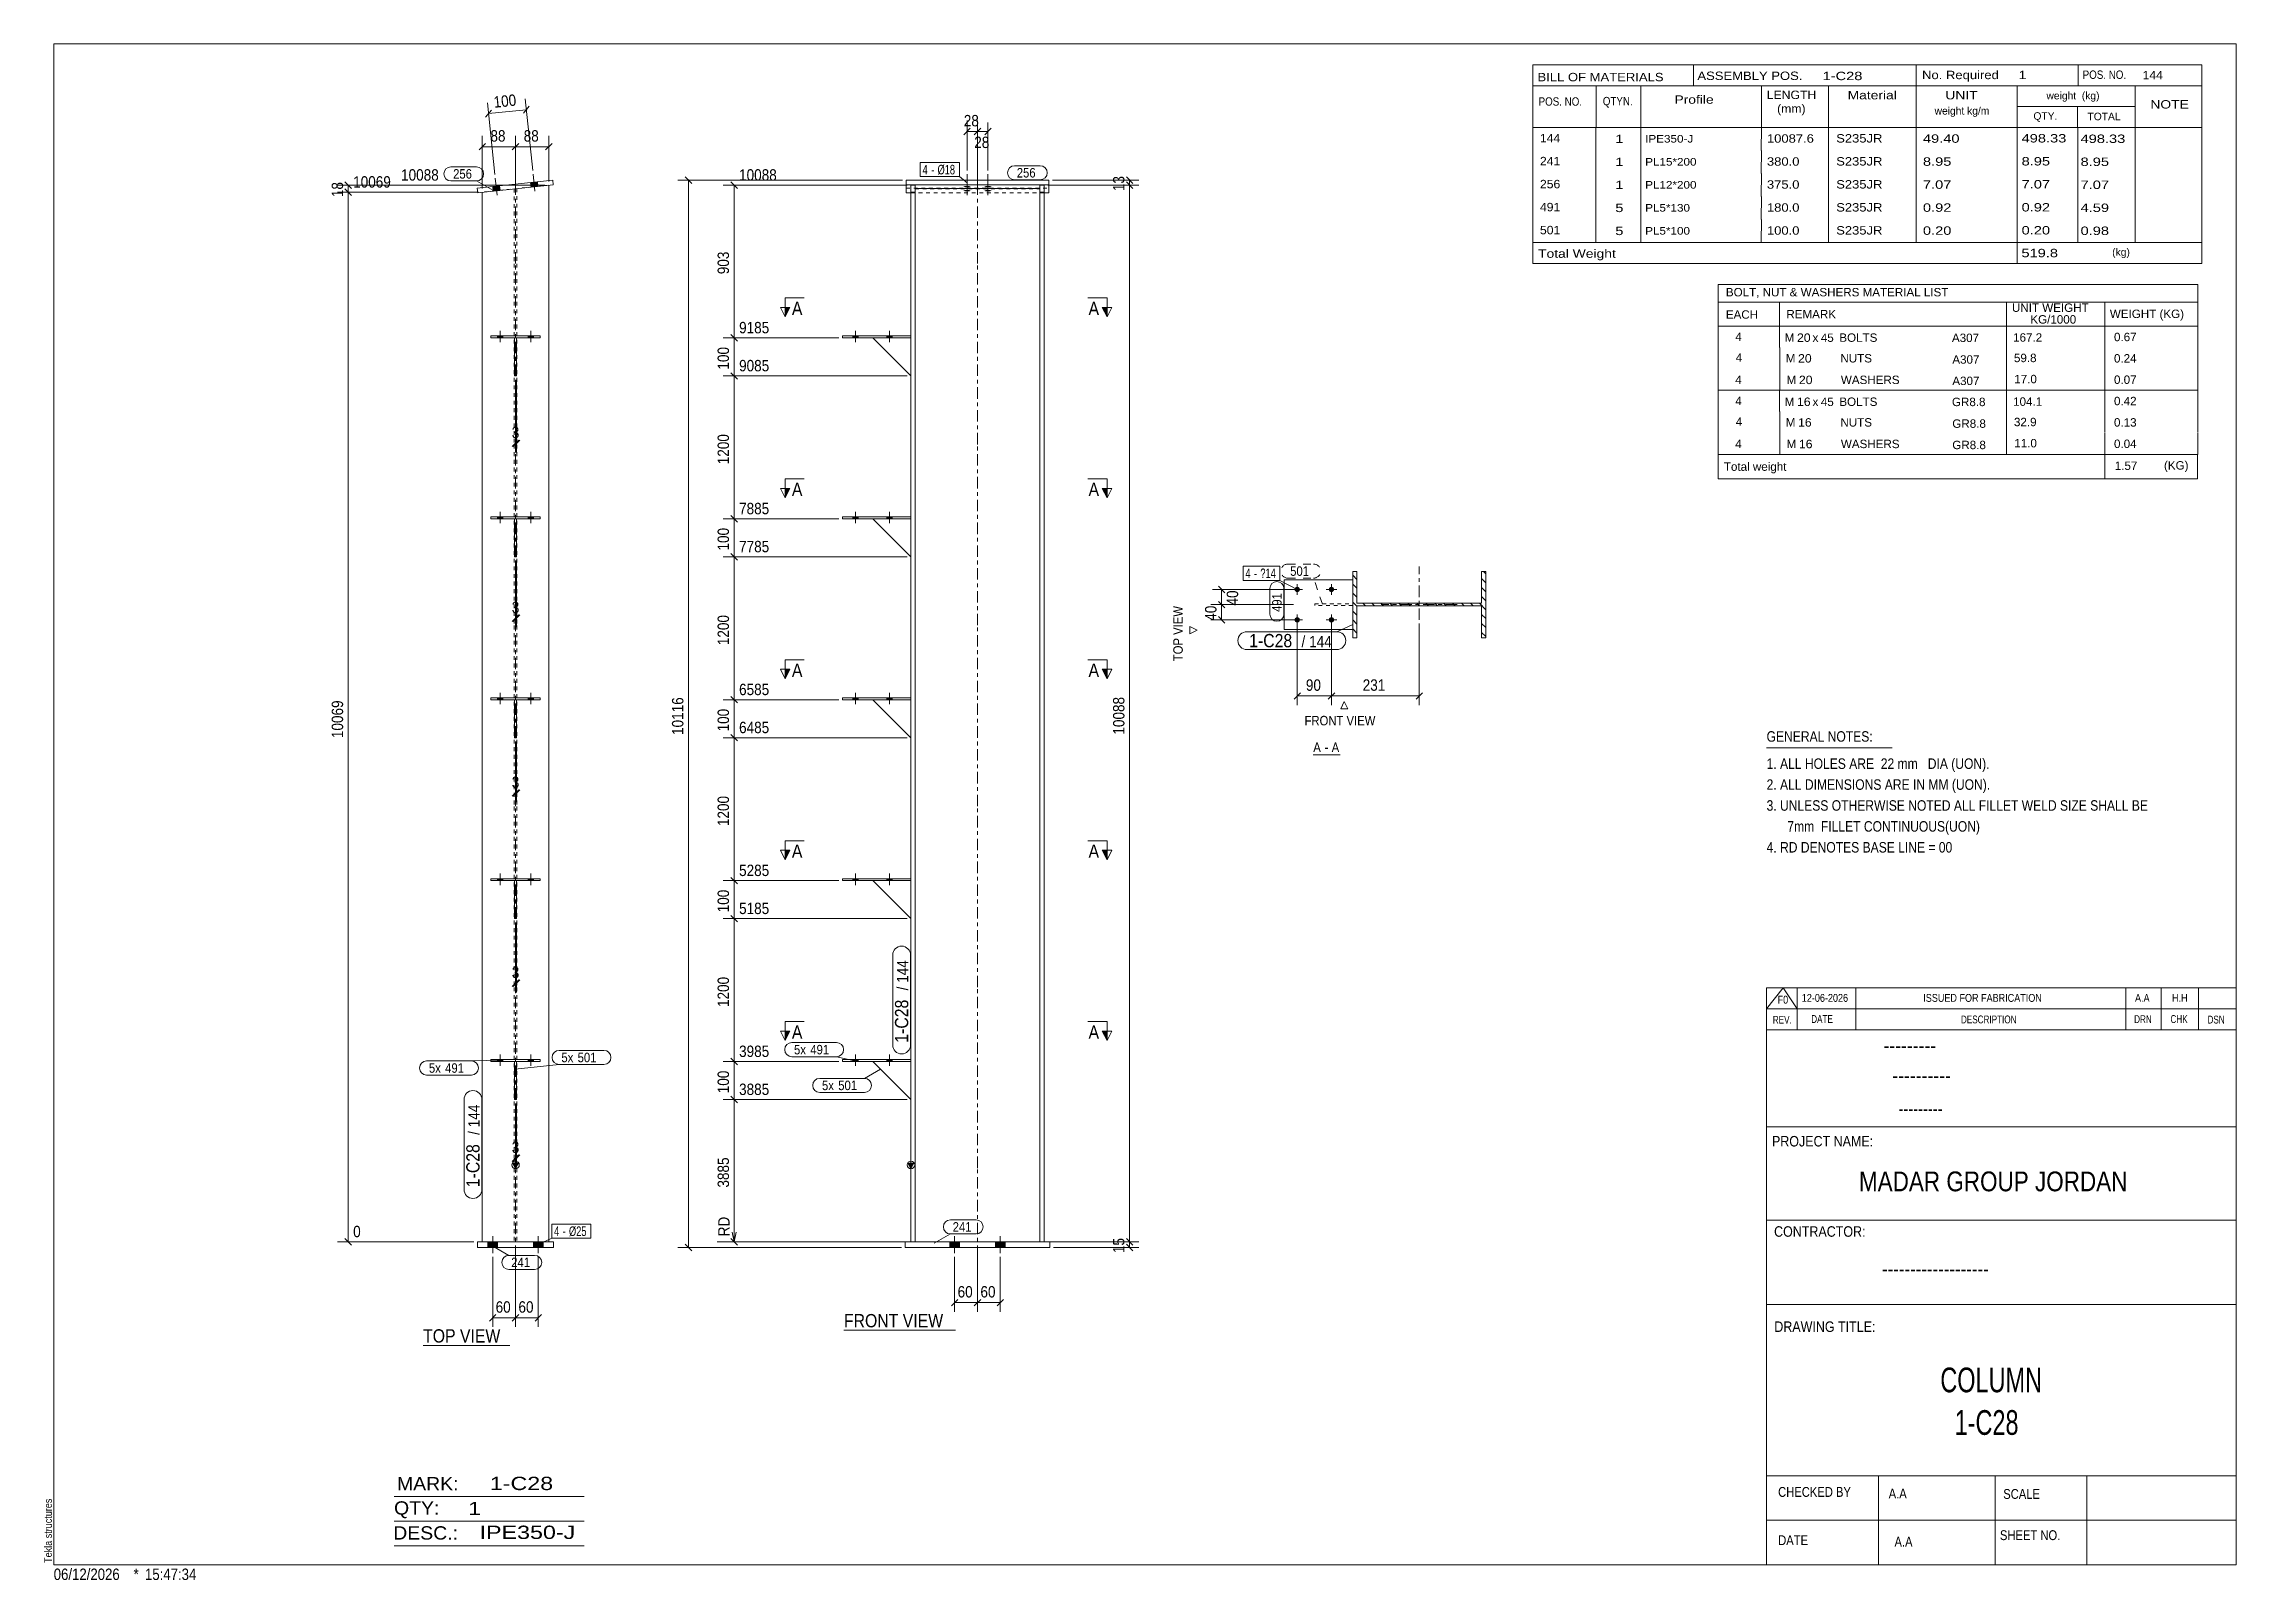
# Model space of a CAD drawing. Header units: millimetres. Extents: x 2 to 579, y 1 to 405.
import ezdxf

# ---------------------------------------------------------------- set-up
doc = ezdxf.new("R2010")
doc.units = ezdxf.units.MM
for name, pattern in [('XKITLINE00', [0]), ('XKITLINE01', [4, 1, -1, 1, -1]), ('XKITLINE02', [4, 2, -2]), ('XKITLINE03', [6, 3, -1, 1, -1])]:
    doc.linetypes.add(name, pattern=pattern)
for name, color, linetype, lineweight in [('Bolt', 3, 'Continuous', 0), ('BoltMark', 7, 'Continuous', 0), ('Dimensions', 7, 'Continuous', 0), ('DrawingSheet', 5, 'Continuous', 0), ('OtherObjectType', 7, 'Continuous', 0), ('Part', 2, 'Continuous', 0), ('PartMark', 7, 'Continuous', 0), ('Section', 6, 'Continuous', 0)]:
    doc.layers.add(name, color=color, linetype=linetype, lineweight=lineweight)
doc.styles.add('@ARIAL_UNICODE_MS_BOLD', font='ARIAL.TTF')
doc.styles.add('ARIAL', font='ARIAL.TTF')
doc.styles.add('ARIAL_NARROW', font='ARIALN.TTF')
doc.styles.add('COMIC_SANS_MS_BOLD', font='COMICBD.TTF')
doc.styles.add('SWIS721_EX_BT', font='ARIAL.TTF')
doc.styles.add('SWISSE', font='ARIAL.TTF')

# ---------------------------------------------------------------- blocks, each defined once
blk = doc.blocks.new('*A1')
at = {"layer": 'Part', "color": 7, "linetype": 'XKITLINE00', "lineweight": 0}
for p, q in [((347.75, 264.16), (346.65, 265.26)), ((381.65, 265.62), (381.02, 266.26)), ((347.75, 261.81), (346.65, 262.91)), ((347.75, 259.45), (346.65, 260.55)), ((381.65, 263.26), (380.55, 264.36)), ((381.65, 260.91), (380.55, 262.01)), ((381.65, 258.55), (380.55, 259.65)), ((347.75, 257.09), (346.65, 258.19)), ((347.75, 254.73), (346.65, 255.83)), ((350.04, 257.16), (349.34, 257.86)), ((352.4, 257.16), (351.7, 257.86)), ((354.76, 257.16), (354.06, 257.86)), ((357.11, 257.16), (356.41, 257.86)), ((359.47, 257.16), (358.77, 257.86)), ((361.83, 257.16), (361.13, 257.86)), ((364.19, 257.16), (363.49, 257.86)), ((366.54, 257.16), (365.84, 257.86)), ((368.9, 257.16), (368.2, 257.86)), ((371.26, 257.16), (370.56, 257.86)), ((373.61, 257.16), (372.91, 257.86)), ((375.97, 257.16), (375.27, 257.86)), ((378.33, 257.16), (377.63, 257.86)), ((381.65, 256.19), (379.99, 257.86)), ((381.65, 253.84), (380.55, 254.94)), ((347.75, 252.38), (346.65, 253.48)), ((347.75, 250.02), (346.65, 251.12)), ((346.65, 248.76), (346.65, 248.76)), ((346.65, 248.76), (346.65, 248.76)), ((381.65, 251.48), (380.55, 252.58)), ((381.65, 249.12), (380.55, 250.22))]:
    blk.add_line(p, q, dxfattribs=at)
blk = doc.blocks.new('*A2')
at = {"layer": 'Bolt'}
for points in [[(215.15, 327.67), (215.15, 328.17), (216.55, 328.17), (216.55, 327.67)], [(215.15, 327.67), (215.15, 328.17), (216.55, 328.17), (216.55, 327.67)], [(224.15, 327.67), (224.15, 328.17), (225.55, 328.17), (225.55, 327.67)], [(224.15, 327.67), (224.15, 328.17), (225.55, 328.17), (225.55, 327.67)]]:
    blk.add_hatch(color=3, dxfattribs=at).paths.add_polyline_path(points, flags=17)
at = {"layer": 'Bolt', "color": 3, "linetype": 'XKITLINE00', "lineweight": 0}
for p, q in [((215.85, 326.51), (215.85, 329.51)), ((215.85, 326.51), (215.85, 329.51)), ((224.85, 326.51), (224.85, 329.51)), ((224.85, 326.51), (224.85, 329.51)), ((215.15, 327.67), (215.15, 328.17)), ((215.15, 327.67), (215.15, 328.17)), ((216.55, 327.67), (216.55, 328.17)), ((216.55, 327.67), (216.55, 328.17)), ((224.15, 327.67), (224.15, 328.17)), ((224.15, 327.67), (224.15, 328.17)), ((225.55, 327.67), (225.55, 328.17)), ((225.55, 327.67), (225.55, 328.17))]:
    blk.add_line(p, q, dxfattribs=at)
blk = doc.blocks.new('*A3')
at = {"layer": 'Bolt'}
for points in [[(215.15, 280.09), (215.15, 280.59), (216.55, 280.59), (216.55, 280.09)], [(215.15, 280.09), (215.15, 280.59), (216.55, 280.59), (216.55, 280.09)], [(224.15, 280.09), (224.15, 280.59), (225.55, 280.59), (225.55, 280.09)], [(224.15, 280.09), (224.15, 280.59), (225.55, 280.59), (225.55, 280.09)]]:
    blk.add_hatch(color=3, dxfattribs=at).paths.add_polyline_path(points, flags=17)
at = {"layer": 'Bolt', "color": 3, "linetype": 'XKITLINE00', "lineweight": 0}
for p, q in [((215.15, 280.09), (215.15, 280.59)), ((215.15, 280.09), (215.15, 280.59)), ((215.85, 278.93), (215.85, 281.93)), ((215.85, 278.93), (215.85, 281.93)), ((216.55, 280.09), (216.55, 280.59)), ((216.55, 280.09), (216.55, 280.59)), ((224.15, 280.09), (224.15, 280.59)), ((224.15, 280.09), (224.15, 280.59)), ((224.85, 278.93), (224.85, 281.93)), ((224.85, 278.93), (224.85, 281.93)), ((225.55, 280.09), (225.55, 280.59)), ((225.55, 280.09), (225.55, 280.59))]:
    blk.add_line(p, q, dxfattribs=at)
blk = doc.blocks.new('*A4')
at = {"layer": 'Bolt'}
for points in [[(215.15, 232.51), (215.15, 233.01), (216.55, 233.01), (216.55, 232.51)], [(215.15, 232.51), (215.15, 233.01), (216.55, 233.01), (216.55, 232.51)], [(224.15, 232.51), (224.15, 233.01), (225.55, 233.01), (225.55, 232.51)], [(224.15, 232.51), (224.15, 233.01), (225.55, 233.01), (225.55, 232.51)]]:
    blk.add_hatch(color=3, dxfattribs=at).paths.add_polyline_path(points, flags=17)
at = {"layer": 'Bolt', "color": 3, "linetype": 'XKITLINE00', "lineweight": 0}
for p, q in [((215.15, 232.51), (215.15, 233.01)), ((215.15, 232.51), (215.15, 233.01)), ((215.85, 231.35), (215.85, 234.35)), ((215.85, 231.35), (215.85, 234.35)), ((216.55, 232.51), (216.55, 233.01)), ((216.55, 232.51), (216.55, 233.01)), ((224.15, 232.51), (224.15, 233.01)), ((224.15, 232.51), (224.15, 233.01)), ((224.85, 231.35), (224.85, 234.35)), ((224.85, 231.35), (224.85, 234.35)), ((225.55, 232.51), (225.55, 233.01)), ((225.55, 232.51), (225.55, 233.01))]:
    blk.add_line(p, q, dxfattribs=at)
blk = doc.blocks.new('*A5')
at = {"layer": 'Bolt'}
for points in [[(215.15, 184.93), (215.15, 185.43), (216.55, 185.43), (216.55, 184.93)], [(215.15, 184.93), (215.15, 185.43), (216.55, 185.43), (216.55, 184.93)], [(224.15, 184.93), (224.15, 185.43), (225.55, 185.43), (225.55, 184.93)], [(224.15, 184.93), (224.15, 185.43), (225.55, 185.43), (225.55, 184.93)]]:
    blk.add_hatch(color=3, dxfattribs=at).paths.add_polyline_path(points, flags=17)
at = {"layer": 'Bolt', "color": 3, "linetype": 'XKITLINE00', "lineweight": 0}
for p, q in [((215.15, 184.93), (215.15, 185.43)), ((215.15, 184.93), (215.15, 185.43)), ((215.85, 183.77), (215.85, 186.77)), ((215.85, 183.77), (215.85, 186.77)), ((216.55, 184.93), (216.55, 185.43)), ((216.55, 184.93), (216.55, 185.43)), ((224.15, 184.93), (224.15, 185.43)), ((224.15, 184.93), (224.15, 185.43)), ((224.85, 183.77), (224.85, 186.77)), ((224.85, 183.77), (224.85, 186.77)), ((225.55, 184.93), (225.55, 185.43)), ((225.55, 184.93), (225.55, 185.43))]:
    blk.add_line(p, q, dxfattribs=at)
blk = doc.blocks.new('*A6')
at = {"layer": 'Bolt'}
for points in [[(215.15, 137.35), (215.15, 137.85), (216.55, 137.85), (216.55, 137.35)], [(215.15, 137.35), (215.15, 137.85), (216.55, 137.85), (216.55, 137.35)], [(224.15, 137.35), (224.15, 137.85), (225.55, 137.85), (225.55, 137.35)], [(224.15, 137.35), (224.15, 137.85), (225.55, 137.85), (225.55, 137.35)]]:
    blk.add_hatch(color=3, dxfattribs=at).paths.add_polyline_path(points, flags=17)
at = {"layer": 'Bolt', "color": 3, "linetype": 'XKITLINE00', "lineweight": 0}
for p, q in [((215.85, 136.19), (215.85, 139.19)), ((215.85, 136.19), (215.85, 139.19)), ((224.85, 136.19), (224.85, 139.19)), ((224.85, 136.19), (224.85, 139.19)), ((215.15, 137.35), (215.15, 137.85)), ((215.15, 137.35), (215.15, 137.85)), ((216.55, 137.35), (216.55, 137.85)), ((216.55, 137.35), (216.55, 137.85)), ((224.15, 137.35), (224.15, 137.85)), ((224.15, 137.35), (224.15, 137.85)), ((225.55, 137.35), (225.55, 137.85)), ((225.55, 137.35), (225.55, 137.85))]:
    blk.add_line(p, q, dxfattribs=at)
blk = doc.blocks.new('*A7')
at = {"layer": 'Bolt'}
for points in [[(245.25, 367.62), (245.29, 367.62), (245.34, 367.62), (245.38, 367.62), (245.42, 367.62), (245.47, 367.62), (245.51, 367.61), (245.55, 367.61), (245.59, 367.61), (245.63, 367.6), (245.67, 367.6), (245.7, 367.59), (245.74, 367.59), (245.78, 367.58), (245.81, 367.57), (245.84, 367.57), (245.87, 367.56), (245.9, 367.55), (245.93, 367.55), (245.95, 367.54), (245.98, 367.53), (246, 367.52), (246.02, 367.52), (246.04, 367.51), (246.05, 367.5), (246.07, 367.49), (246.08, 367.48), (246.09, 367.47), (246.09, 367.46), (246.1, 367.45), (246.1, 367.45), (246.1, 367.44), (246.1, 367.43), (246.1, 367.42), (246.09, 367.41), (246.09, 367.4), (246.08, 367.39), (246.07, 367.38), (246.05, 367.37), (246.04, 367.36), (246.02, 367.36), (246, 367.35), (245.98, 367.34), (245.95, 367.33), (245.93, 367.32), (245.9, 367.32), (245.87, 367.31), (245.84, 367.3), (245.81, 367.3), (245.78, 367.29), (245.74, 367.29), (245.7, 367.28), (245.67, 367.28), (245.63, 367.27), (245.59, 367.27), (245.55, 367.26), (245.51, 367.26), (245.47, 367.26), (245.42, 367.25), (245.38, 367.25), (245.34, 367.25), (245.29, 367.25), (245.25, 367.25), (245.2, 367.25), (245.16, 367.25), (245.12, 367.25), (245.07, 367.25), (245.03, 367.25), (244.99, 367.25), (244.94, 367.26), (244.9, 367.26), (244.86, 367.26), (244.82, 367.27), (244.78, 367.27), (244.74, 367.28), (244.7, 367.28), (244.67, 367.29), (244.63, 367.29), (244.6, 367.3), (244.57, 367.3), (244.54, 367.31), (244.51, 367.32), (244.48, 367.32), (244.46, 367.33), (244.43, 367.34), (244.41, 367.35), (244.39, 367.36), (244.37, 367.36), (244.36, 367.37), (244.34, 367.38), (244.33, 367.39), (244.32, 367.4), (244.31, 367.41), (244.31, 367.42), (244.31, 367.43), (244.3, 367.44), (244.31, 367.45), (244.31, 367.45), (244.31, 367.46), (244.32, 367.47), (244.33, 367.48), (244.34, 367.49), (244.36, 367.5), (244.37, 367.51), (244.39, 367.52), (244.41, 367.52), (244.43, 367.53), (244.46, 367.54), (244.48, 367.55), (244.51, 367.55), (244.54, 367.56), (244.57, 367.57), (244.6, 367.57), (244.63, 367.58), (244.67, 367.59), (244.7, 367.59), (244.74, 367.6), (244.78, 367.6), (244.82, 367.61), (244.86, 367.61), (244.9, 367.61), (244.94, 367.62), (244.99, 367.62), (245.03, 367.62), (245.07, 367.62), (245.12, 367.62), (245.16, 367.62), (245.2, 367.62)], [(245.25, 366.57), (245.29, 366.57), (245.34, 366.57), (245.38, 366.57), (245.42, 366.57), (245.47, 366.57), (245.51, 366.56), (245.55, 366.56), (245.59, 366.56), (245.63, 366.55), (245.67, 366.55), (245.7, 366.54), (245.74, 366.54), (245.78, 366.53), (245.81, 366.53), (245.84, 366.52), (245.87, 366.51), (245.9, 366.51), (245.93, 366.5), (245.95, 366.49), (245.98, 366.48), (246, 366.48), (246.02, 366.47), (246.04, 366.46), (246.05, 366.45), (246.07, 366.44), (246.08, 366.43), (246.09, 366.42), (246.09, 366.41), (246.1, 366.41), (246.1, 366.4), (246.1, 366.39), (246.1, 366.38), (246.1, 366.37), (246.09, 366.36), (246.09, 366.35), (246.08, 366.34), (246.07, 366.33), (246.05, 366.32), (246.04, 366.32), (246.02, 366.31), (246, 366.3), (245.98, 366.29), (245.95, 366.28), (245.93, 366.28), (245.9, 366.27), (245.87, 366.26), (245.84, 366.25), (245.81, 366.25), (245.78, 366.24), (245.74, 366.24), (245.7, 366.23), (245.67, 366.23), (245.63, 366.22), (245.59, 366.22), (245.55, 366.21), (245.51, 366.21), (245.47, 366.21), (245.42, 366.21), (245.38, 366.2), (245.34, 366.2), (245.29, 366.2), (245.25, 366.2), (245.2, 366.2), (245.16, 366.2), (245.12, 366.2), (245.07, 366.2), (245.03, 366.2), (244.99, 366.21), (244.94, 366.21), (244.9, 366.21), (244.86, 366.21), (244.82, 366.22), (244.78, 366.22), (244.74, 366.23), (244.7, 366.23), (244.67, 366.24), (244.63, 366.24), (244.6, 366.25), (244.57, 366.25), (244.54, 366.26), (244.51, 366.27), (244.48, 366.28), (244.46, 366.28), (244.43, 366.29), (244.41, 366.3), (244.39, 366.31), (244.37, 366.32), (244.36, 366.32), (244.34, 366.33), (244.33, 366.34), (244.32, 366.35), (244.31, 366.36), (244.31, 366.37), (244.31, 366.38), (244.3, 366.39), (244.31, 366.4), (244.31, 366.41), (244.31, 366.41), (244.32, 366.42), (244.33, 366.43), (244.34, 366.44), (244.36, 366.45), (244.37, 366.46), (244.39, 366.47), (244.41, 366.48), (244.43, 366.48), (244.46, 366.49), (244.48, 366.5), (244.51, 366.51), (244.54, 366.51), (244.57, 366.52), (244.6, 366.53), (244.63, 366.53), (244.67, 366.54), (244.7, 366.54), (244.74, 366.55), (244.78, 366.55), (244.82, 366.56), (244.86, 366.56), (244.9, 366.56), (244.94, 366.57), (244.99, 366.57), (245.03, 366.57), (245.07, 366.57), (245.12, 366.57), (245.16, 366.57), (245.2, 366.57)], [(250.75, 367.62), (250.79, 367.62), (250.84, 367.62), (250.88, 367.62), (250.92, 367.62), (250.97, 367.62), (251.01, 367.61), (251.05, 367.61), (251.09, 367.61), (251.13, 367.6), (251.17, 367.6), (251.2, 367.59), (251.24, 367.59), (251.28, 367.58), (251.31, 367.57), (251.34, 367.57), (251.37, 367.56), (251.4, 367.55), (251.43, 367.55), (251.45, 367.54), (251.48, 367.53), (251.5, 367.52), (251.52, 367.52), (251.54, 367.51), (251.55, 367.5), (251.57, 367.49), (251.58, 367.48), (251.59, 367.47), (251.59, 367.46), (251.6, 367.45), (251.6, 367.45), (251.6, 367.44), (251.6, 367.43), (251.6, 367.42), (251.59, 367.41), (251.59, 367.4), (251.58, 367.39), (251.57, 367.38), (251.55, 367.37), (251.54, 367.36), (251.52, 367.36), (251.5, 367.35), (251.48, 367.34), (251.45, 367.33), (251.43, 367.32), (251.4, 367.32), (251.37, 367.31), (251.34, 367.3), (251.31, 367.3), (251.28, 367.29), (251.24, 367.29), (251.2, 367.28), (251.17, 367.28), (251.13, 367.27), (251.09, 367.27), (251.05, 367.26), (251.01, 367.26), (250.97, 367.26), (250.92, 367.25), (250.88, 367.25), (250.84, 367.25), (250.79, 367.25), (250.75, 367.25), (250.7, 367.25), (250.66, 367.25), (250.62, 367.25), (250.57, 367.25), (250.53, 367.25), (250.49, 367.25), (250.44, 367.26), (250.4, 367.26), (250.36, 367.26), (250.32, 367.27), (250.28, 367.27), (250.24, 367.28), (250.2, 367.28), (250.17, 367.29), (250.13, 367.29), (250.1, 367.3), (250.07, 367.3), (250.04, 367.31), (250.01, 367.32), (249.98, 367.32), (249.96, 367.33), (249.93, 367.34), (249.91, 367.35), (249.89, 367.36), (249.87, 367.36), (249.86, 367.37), (249.84, 367.38), (249.83, 367.39), (249.82, 367.4), (249.81, 367.41), (249.81, 367.42), (249.81, 367.43), (249.8, 367.44), (249.81, 367.45), (249.81, 367.45), (249.81, 367.46), (249.82, 367.47), (249.83, 367.48), (249.84, 367.49), (249.86, 367.5), (249.87, 367.51), (249.89, 367.52), (249.91, 367.52), (249.93, 367.53), (249.96, 367.54), (249.98, 367.55), (250.01, 367.55), (250.04, 367.56), (250.07, 367.57), (250.1, 367.57), (250.13, 367.58), (250.17, 367.59), (250.2, 367.59), (250.24, 367.6), (250.28, 367.6), (250.32, 367.61), (250.36, 367.61), (250.4, 367.61), (250.44, 367.62), (250.49, 367.62), (250.53, 367.62), (250.57, 367.62), (250.62, 367.62), (250.66, 367.62), (250.7, 367.62)], [(250.75, 366.57), (250.79, 366.57), (250.84, 366.57), (250.88, 366.57), (250.92, 366.57), (250.97, 366.57), (251.01, 366.56), (251.05, 366.56), (251.09, 366.56), (251.13, 366.55), (251.17, 366.55), (251.2, 366.54), (251.24, 366.54), (251.28, 366.53), (251.31, 366.53), (251.34, 366.52), (251.37, 366.51), (251.4, 366.51), (251.43, 366.5), (251.45, 366.49), (251.48, 366.48), (251.5, 366.48), (251.52, 366.47), (251.54, 366.46), (251.55, 366.45), (251.57, 366.44), (251.58, 366.43), (251.59, 366.42), (251.59, 366.41), (251.6, 366.41), (251.6, 366.4), (251.6, 366.39), (251.6, 366.38), (251.6, 366.37), (251.59, 366.36), (251.59, 366.35), (251.58, 366.34), (251.57, 366.33), (251.55, 366.32), (251.54, 366.32), (251.52, 366.31), (251.5, 366.3), (251.48, 366.29), (251.45, 366.28), (251.43, 366.28), (251.4, 366.27), (251.37, 366.26), (251.34, 366.25), (251.31, 366.25), (251.28, 366.24), (251.24, 366.24), (251.2, 366.23), (251.17, 366.23), (251.13, 366.22), (251.09, 366.22), (251.05, 366.21), (251.01, 366.21), (250.97, 366.21), (250.92, 366.21), (250.88, 366.2), (250.84, 366.2), (250.79, 366.2), (250.75, 366.2), (250.7, 366.2), (250.66, 366.2), (250.62, 366.2), (250.57, 366.2), (250.53, 366.2), (250.49, 366.21), (250.44, 366.21), (250.4, 366.21), (250.36, 366.21), (250.32, 366.22), (250.28, 366.22), (250.24, 366.23), (250.2, 366.23), (250.17, 366.24), (250.13, 366.24), (250.1, 366.25), (250.07, 366.25), (250.04, 366.26), (250.01, 366.27), (249.98, 366.28), (249.96, 366.28), (249.93, 366.29), (249.91, 366.3), (249.89, 366.31), (249.87, 366.32), (249.86, 366.32), (249.84, 366.33), (249.83, 366.34), (249.82, 366.35), (249.81, 366.36), (249.81, 366.37), (249.81, 366.38), (249.8, 366.39), (249.81, 366.4), (249.81, 366.41), (249.81, 366.41), (249.82, 366.42), (249.83, 366.43), (249.84, 366.44), (249.86, 366.45), (249.87, 366.46), (249.89, 366.47), (249.91, 366.48), (249.93, 366.48), (249.96, 366.49), (249.98, 366.5), (250.01, 366.51), (250.04, 366.51), (250.07, 366.52), (250.1, 366.53), (250.13, 366.53), (250.17, 366.54), (250.2, 366.54), (250.24, 366.55), (250.28, 366.55), (250.32, 366.56), (250.36, 366.56), (250.4, 366.56), (250.44, 366.57), (250.49, 366.57), (250.53, 366.57), (250.57, 366.57), (250.62, 366.57), (250.66, 366.57), (250.7, 366.57)]]:
    blk.add_hatch(color=3, dxfattribs=at).paths.add_polyline_path(points, flags=17)
at = {"layer": 'Bolt', "color": 3, "linetype": 'XKITLINE00', "lineweight": 0}
for p, q in [((245.2, 370.69), (245.2, 366.22)), ((245.2, 369.64), (245.2, 365.17)), ((250.7, 370.69), (250.7, 366.22)), ((250.7, 369.64), (250.7, 365.17))]:
    blk.add_line(p, q, dxfattribs=at)
blk = doc.blocks.new('*A8')
at = {"layer": 'Bolt'}
for points in [[(243.2, 89.95), (243.2, 88.45), (240.7, 88.45), (240.7, 89.95)], [(243.2, 89.95), (243.2, 88.45), (240.7, 88.45), (240.7, 89.95)], [(255.2, 89.95), (255.2, 88.45), (252.7, 88.45), (252.7, 89.95)], [(255.2, 89.95), (255.2, 88.45), (252.7, 88.45), (252.7, 89.95)]]:
    blk.add_hatch(color=3, dxfattribs=at).paths.add_polyline_path(points, flags=17)
at = {"layer": 'Bolt', "color": 3, "linetype": 'XKITLINE00', "lineweight": 0}
for p, q in [((240.7, 89.95), (240.7, 88.45)), ((240.7, 89.95), (240.7, 88.45)), ((241.95, 91.45), (241.95, 86.95)), ((241.95, 91.45), (241.95, 86.95)), ((243.2, 89.95), (243.2, 88.45)), ((243.2, 89.95), (243.2, 88.45)), ((252.7, 89.95), (252.7, 88.45)), ((252.7, 89.95), (252.7, 88.45)), ((253.95, 91.45), (253.95, 86.95)), ((253.95, 91.45), (253.95, 86.95)), ((255.2, 89.95), (255.2, 88.45)), ((255.2, 89.95), (255.2, 88.45))]:
    blk.add_line(p, q, dxfattribs=at)
blk = doc.blocks.new('*A9')
at = {"layer": 'Part'}
blk.add_hatch(color=2, dxfattribs=at).paths.add_polyline_path([(229.65, 110.66), (231.25, 110.66), (230.45, 109.26)], flags=17)
at = {"layer": 'Part', "color": 7, "linetype": 'XKITLINE03', "lineweight": 0}
for p, q in [((247.95, 347.25), (247.95, 376.91)), ((247.95, 299.67), (247.95, 347.15)), ((247.95, 252.09), (247.95, 299.57)), ((247.95, 204.51), (247.95, 251.99)), ((247.95, 156.93), (247.95, 204.41)), ((247.95, 109.35), (247.95, 156.83)), ((247.95, 79.95), (247.95, 109.25))]:
    blk.add_line(p, q, dxfattribs=at)
at = {"layer": 'Part', "color": 2, "linetype": 'XKITLINE00', "lineweight": 0}
for p, q in [((231.55, 367.83), (230.45, 367.83)), ((230.45, 367.83), (230.45, 347.25)), ((231.55, 347.25), (231.55, 367.83)), ((231.55, 366.95), (264.35, 366.95)), ((265.45, 367.83), (264.35, 367.83)), ((264.35, 367.83), (264.35, 347.25)), ((265.45, 347.25), (265.45, 367.83)), ((230.45, 347.15), (230.45, 299.67)), ((231.55, 299.67), (231.55, 347.15)), ((264.35, 347.15), (264.35, 299.67)), ((265.45, 299.67), (265.45, 347.15)), ((230.45, 299.57), (230.45, 252.09)), ((231.55, 252.09), (231.55, 299.57)), ((264.35, 299.57), (264.35, 252.09)), ((265.45, 252.09), (265.45, 299.57)), ((230.45, 251.99), (230.45, 204.51)), ((231.55, 204.51), (231.55, 251.99)), ((264.35, 251.99), (264.35, 204.51)), ((265.45, 204.51), (265.45, 251.99)), ((230.45, 204.41), (230.45, 156.93)), ((231.55, 156.93), (231.55, 204.41)), ((264.35, 204.41), (264.35, 156.93)), ((265.45, 156.93), (265.45, 204.41)), ((230.45, 156.83), (230.45, 109.35)), ((231.55, 109.35), (231.55, 156.83)), ((264.35, 156.83), (264.35, 109.35)), ((265.45, 109.35), (265.45, 156.83)), ((230.45, 109.26), (229.65, 110.66)), ((229.65, 110.66), (231.25, 110.66)), ((231.25, 110.66), (230.45, 109.26)), ((230.45, 109.25), (230.45, 89.95)), ((231.55, 89.95), (231.55, 109.25)), ((264.35, 109.25), (264.35, 89.95)), ((265.45, 89.95), (265.45, 109.25))]:
    blk.add_line(p, q, dxfattribs=at)
at = {"layer": 'Part', "color": 7, "linetype": 'XKITLINE01', "lineweight": 0}
for p, q in [((230.45, 365.99), (231.55, 365.99)), ((231.55, 366.87), (264.35, 366.87)), ((264.35, 365.99), (265.45, 365.99)), ((230.45, 89.95), (265.45, 89.95))]:
    blk.add_line(p, q, dxfattribs=at)
at = {"layer": 'Part', "color": 2, "linetype": 'XKITLINE00', "lineweight": 0}
blk.add_circle((230.45, 110.16), 1, dxfattribs=at)
blk = doc.blocks.new('*A10')
at = {"layer": 'Part', "color": 2, "linetype": 'XKITLINE00', "lineweight": 0}
blk.add_line((220.45, 327.67), (230.45, 317.67), dxfattribs=at)
at = {"layer": 'Part', "color": 7, "linetype": 'XKITLINE01', "lineweight": 0}
for p, q in [((230.45, 327.67), (220.45, 327.67)), ((230.45, 317.67), (230.45, 327.67))]:
    blk.add_line(p, q, dxfattribs=at)
blk = doc.blocks.new('*A11')
at = {"layer": 'Part', "color": 2, "linetype": 'XKITLINE00', "lineweight": 0}
for p, q in [((230.45, 328.17), (212.45, 328.17)), ((212.45, 328.17), (212.45, 327.67)), ((230.45, 327.67), (212.45, 327.67))]:
    blk.add_line(p, q, dxfattribs=at)
at = {"layer": 'Part', "color": 7, "linetype": 'XKITLINE01', "lineweight": 0}
blk.add_line((230.45, 328.17), (230.45, 327.67), dxfattribs=at)
blk = doc.blocks.new('*A12')
at = {"layer": 'Part', "color": 2, "linetype": 'XKITLINE00', "lineweight": 0}
blk.add_line((220.45, 280.09), (230.45, 270.09), dxfattribs=at)
at = {"layer": 'Part', "color": 7, "linetype": 'XKITLINE01', "lineweight": 0}
for p, q in [((230.45, 280.09), (220.45, 280.09)), ((230.45, 270.09), (230.45, 280.09))]:
    blk.add_line(p, q, dxfattribs=at)
blk = doc.blocks.new('*A13')
at = {"layer": 'Part', "color": 2, "linetype": 'XKITLINE00', "lineweight": 0}
for p, q in [((230.45, 280.59), (212.45, 280.59)), ((212.45, 280.59), (212.45, 280.09)), ((230.45, 280.09), (212.45, 280.09))]:
    blk.add_line(p, q, dxfattribs=at)
at = {"layer": 'Part', "color": 7, "linetype": 'XKITLINE01', "lineweight": 0}
blk.add_line((230.45, 280.59), (230.45, 280.09), dxfattribs=at)
blk = doc.blocks.new('*A14')
at = {"layer": 'Part', "color": 2, "linetype": 'XKITLINE00', "lineweight": 0}
blk.add_line((220.45, 232.51), (230.45, 222.51), dxfattribs=at)
at = {"layer": 'Part', "color": 7, "linetype": 'XKITLINE01', "lineweight": 0}
for p, q in [((230.45, 232.51), (220.45, 232.51)), ((230.45, 222.51), (230.45, 232.51))]:
    blk.add_line(p, q, dxfattribs=at)
blk = doc.blocks.new('*A15')
at = {"layer": 'Part', "color": 2, "linetype": 'XKITLINE00', "lineweight": 0}
for p, q in [((230.45, 233.01), (212.45, 233.01)), ((212.45, 233.01), (212.45, 232.51)), ((230.45, 232.51), (212.45, 232.51))]:
    blk.add_line(p, q, dxfattribs=at)
at = {"layer": 'Part', "color": 7, "linetype": 'XKITLINE01', "lineweight": 0}
blk.add_line((230.45, 233.01), (230.45, 232.51), dxfattribs=at)
blk = doc.blocks.new('*A16')
at = {"layer": 'Part', "color": 2, "linetype": 'XKITLINE00', "lineweight": 0}
blk.add_line((220.45, 184.93), (230.45, 174.93), dxfattribs=at)
at = {"layer": 'Part', "color": 7, "linetype": 'XKITLINE01', "lineweight": 0}
for p, q in [((230.45, 184.93), (220.45, 184.93)), ((230.45, 174.93), (230.45, 184.93))]:
    blk.add_line(p, q, dxfattribs=at)
blk = doc.blocks.new('*A17')
at = {"layer": 'Part', "color": 2, "linetype": 'XKITLINE00', "lineweight": 0}
for p, q in [((230.45, 185.43), (212.45, 185.43)), ((212.45, 185.43), (212.45, 184.93)), ((230.45, 184.93), (212.45, 184.93))]:
    blk.add_line(p, q, dxfattribs=at)
at = {"layer": 'Part', "color": 7, "linetype": 'XKITLINE01', "lineweight": 0}
blk.add_line((230.45, 185.43), (230.45, 184.93), dxfattribs=at)
blk = doc.blocks.new('*A18')
at = {"layer": 'Part', "color": 2, "linetype": 'XKITLINE00', "lineweight": 0}
for p, q in [((230.45, 137.85), (212.45, 137.85)), ((212.45, 137.85), (212.45, 137.35)), ((230.45, 137.35), (212.45, 137.35))]:
    blk.add_line(p, q, dxfattribs=at)
at = {"layer": 'Part', "color": 7, "linetype": 'XKITLINE01', "lineweight": 0}
blk.add_line((230.45, 137.85), (230.45, 137.35), dxfattribs=at)
blk = doc.blocks.new('*A19')
at = {"layer": 'Part', "color": 2, "linetype": 'XKITLINE00', "lineweight": 0}
blk.add_line((220.45, 137.35), (230.45, 127.35), dxfattribs=at)
at = {"layer": 'Part', "color": 7, "linetype": 'XKITLINE01', "lineweight": 0}
for p, q in [((230.45, 137.35), (220.45, 137.35)), ((230.45, 127.35), (230.45, 137.35))]:
    blk.add_line(p, q, dxfattribs=at)
blk = doc.blocks.new('*A20')
at = {"layer": 'Part', "color": 2, "linetype": 'XKITLINE00', "lineweight": 0}
for p, q in [((229.2, 369.15), (266.7, 369.15)), ((229.2, 369.15), (229.2, 365.86)), ((266.7, 369.15), (266.7, 365.86)), ((229.2, 367.96), (266.7, 367.96)), ((229.2, 365.86), (230.45, 365.86)), ((266.7, 365.86), (265.45, 365.86))]:
    blk.add_line(p, q, dxfattribs=at)
at = {"layer": 'Part', "color": 7, "linetype": 'XKITLINE01', "lineweight": 0}
for p, q in [((229.2, 367.06), (266.7, 367.06)), ((265.45, 365.86), (230.45, 365.86))]:
    blk.add_line(p, q, dxfattribs=at)
blk = doc.blocks.new('*A21')
at = {"layer": 'Part', "color": 2, "linetype": 'XKITLINE00', "lineweight": 0}
for p, q in [((266.95, 89.95), (228.95, 89.95)), ((228.95, 89.95), (228.95, 88.45)), ((266.95, 88.45), (228.95, 88.45)), ((266.95, 89.95), (266.95, 88.45))]:
    blk.add_line(p, q, dxfattribs=at)
blk = doc.blocks.new('*A22')
at = {"layer": 'Bolt'}
for points in [[(123.15, 328.17), (123.15, 327.67), (121.75, 327.67), (121.75, 328.17)], [(123.15, 328.17), (123.15, 327.67), (121.75, 327.67), (121.75, 328.17)], [(131.15, 328.17), (131.15, 327.67), (129.75, 327.67), (129.75, 328.17)], [(131.15, 328.17), (131.15, 327.67), (129.75, 327.67), (129.75, 328.17)]]:
    blk.add_hatch(color=3, dxfattribs=at).paths.add_polyline_path(points, flags=17)
at = {"layer": 'Bolt', "color": 3, "linetype": 'XKITLINE00', "lineweight": 0}
for p, q in [((122.45, 326.51), (122.45, 329.51)), ((122.45, 326.51), (122.45, 329.51)), ((130.45, 326.51), (130.45, 329.51)), ((130.45, 326.51), (130.45, 329.51)), ((121.75, 327.67), (121.75, 328.17)), ((121.75, 327.67), (121.75, 328.17)), ((123.15, 327.67), (123.15, 328.17)), ((123.15, 327.67), (123.15, 328.17)), ((129.75, 327.67), (129.75, 328.17)), ((129.75, 327.67), (129.75, 328.17)), ((131.15, 327.67), (131.15, 328.17)), ((131.15, 327.67), (131.15, 328.17))]:
    blk.add_line(p, q, dxfattribs=at)
blk = doc.blocks.new('*A23')
at = {"layer": 'Bolt'}
for points in [[(123.15, 280.59), (123.15, 280.09), (121.75, 280.09), (121.75, 280.59)], [(123.15, 280.59), (123.15, 280.09), (121.75, 280.09), (121.75, 280.59)], [(131.15, 280.59), (131.15, 280.09), (129.75, 280.09), (129.75, 280.59)], [(131.15, 280.59), (131.15, 280.09), (129.75, 280.09), (129.75, 280.59)]]:
    blk.add_hatch(color=3, dxfattribs=at).paths.add_polyline_path(points, flags=17)
at = {"layer": 'Bolt', "color": 3, "linetype": 'XKITLINE00', "lineweight": 0}
for p, q in [((121.75, 280.09), (121.75, 280.59)), ((121.75, 280.09), (121.75, 280.59)), ((122.45, 278.93), (122.45, 281.93)), ((122.45, 278.93), (122.45, 281.93)), ((123.15, 280.09), (123.15, 280.59)), ((123.15, 280.09), (123.15, 280.59)), ((129.75, 280.09), (129.75, 280.59)), ((129.75, 280.09), (129.75, 280.59)), ((130.45, 278.93), (130.45, 281.93)), ((130.45, 278.93), (130.45, 281.93)), ((131.15, 280.09), (131.15, 280.59)), ((131.15, 280.09), (131.15, 280.59))]:
    blk.add_line(p, q, dxfattribs=at)
blk = doc.blocks.new('*A24')
at = {"layer": 'Bolt'}
for points in [[(123.15, 233.01), (123.15, 232.51), (121.75, 232.51), (121.75, 233.01)], [(123.15, 233.01), (123.15, 232.51), (121.75, 232.51), (121.75, 233.01)], [(131.15, 233.01), (131.15, 232.51), (129.75, 232.51), (129.75, 233.01)], [(131.15, 233.01), (131.15, 232.51), (129.75, 232.51), (129.75, 233.01)]]:
    blk.add_hatch(color=3, dxfattribs=at).paths.add_polyline_path(points, flags=17)
at = {"layer": 'Bolt', "color": 3, "linetype": 'XKITLINE00', "lineweight": 0}
for p, q in [((121.75, 232.51), (121.75, 233.01)), ((121.75, 232.51), (121.75, 233.01)), ((122.45, 231.35), (122.45, 234.35)), ((122.45, 231.35), (122.45, 234.35)), ((123.15, 232.51), (123.15, 233.01)), ((123.15, 232.51), (123.15, 233.01)), ((129.75, 232.51), (129.75, 233.01)), ((129.75, 232.51), (129.75, 233.01)), ((130.45, 231.35), (130.45, 234.35)), ((130.45, 231.35), (130.45, 234.35)), ((131.15, 232.51), (131.15, 233.01)), ((131.15, 232.51), (131.15, 233.01))]:
    blk.add_line(p, q, dxfattribs=at)
blk = doc.blocks.new('*A25')
at = {"layer": 'Bolt'}
for points in [[(123.15, 185.43), (123.15, 184.93), (121.75, 184.93), (121.75, 185.43)], [(123.15, 185.43), (123.15, 184.93), (121.75, 184.93), (121.75, 185.43)], [(131.15, 185.43), (131.15, 184.93), (129.75, 184.93), (129.75, 185.43)], [(131.15, 185.43), (131.15, 184.93), (129.75, 184.93), (129.75, 185.43)]]:
    blk.add_hatch(color=3, dxfattribs=at).paths.add_polyline_path(points, flags=17)
at = {"layer": 'Bolt', "color": 3, "linetype": 'XKITLINE00', "lineweight": 0}
for p, q in [((121.75, 184.93), (121.75, 185.43)), ((121.75, 184.93), (121.75, 185.43)), ((122.45, 183.77), (122.45, 186.77)), ((122.45, 183.77), (122.45, 186.77)), ((123.15, 184.93), (123.15, 185.43)), ((123.15, 184.93), (123.15, 185.43)), ((129.75, 184.93), (129.75, 185.43)), ((129.75, 184.93), (129.75, 185.43)), ((130.45, 183.77), (130.45, 186.77)), ((130.45, 183.77), (130.45, 186.77)), ((131.15, 184.93), (131.15, 185.43)), ((131.15, 184.93), (131.15, 185.43))]:
    blk.add_line(p, q, dxfattribs=at)
blk = doc.blocks.new('*A26')
at = {"layer": 'Bolt'}
for points in [[(123.15, 137.85), (123.15, 137.35), (121.75, 137.35), (121.75, 137.85)], [(123.15, 137.85), (123.15, 137.35), (121.75, 137.35), (121.75, 137.85)], [(131.15, 137.85), (131.15, 137.35), (129.75, 137.35), (129.75, 137.85)], [(131.15, 137.85), (131.15, 137.35), (129.75, 137.35), (129.75, 137.85)]]:
    blk.add_hatch(color=3, dxfattribs=at).paths.add_polyline_path(points, flags=17)
at = {"layer": 'Bolt', "color": 3, "linetype": 'XKITLINE00', "lineweight": 0}
for p, q in [((122.45, 136.19), (122.45, 139.19)), ((122.45, 136.19), (122.45, 139.19)), ((130.45, 136.19), (130.45, 139.19)), ((130.45, 136.19), (130.45, 139.19)), ((121.75, 137.35), (121.75, 137.85)), ((121.75, 137.35), (121.75, 137.85)), ((123.15, 137.35), (123.15, 137.85)), ((123.15, 137.35), (123.15, 137.85)), ((129.75, 137.35), (129.75, 137.85)), ((129.75, 137.35), (129.75, 137.85)), ((131.15, 137.35), (131.15, 137.85)), ((131.15, 137.35), (131.15, 137.85))]:
    blk.add_line(p, q, dxfattribs=at)
blk = doc.blocks.new('*A27')
at = {"layer": 'Bolt'}
for points in [[(122.25, 367.67), (122.37, 366.48), (120.58, 366.29), (120.46, 367.49)], [(122.25, 367.67), (122.37, 366.48), (120.58, 366.29), (120.46, 367.49)], [(132.19, 368.72), (132.32, 367.53), (130.53, 367.34), (130.4, 368.54)], [(132.19, 368.72), (132.32, 367.53), (130.53, 367.34), (130.4, 368.54)]]:
    blk.add_hatch(color=3, dxfattribs=at).paths.add_polyline_path(points, flags=17)
at = {"layer": 'Bolt', "color": 3, "linetype": 'XKITLINE00', "lineweight": 0}
for p, q in [((121.13, 369.64), (121.61, 365.17)), ((121.13, 369.64), (121.61, 365.17)), ((131.08, 370.69), (131.55, 366.22)), ((131.08, 370.69), (131.55, 366.22)), ((120.46, 367.49), (120.58, 366.29)), ((120.46, 367.49), (120.58, 366.29)), ((122.25, 367.67), (122.37, 366.48)), ((122.25, 367.67), (122.37, 366.48)), ((130.4, 368.54), (130.53, 367.34)), ((130.4, 368.54), (130.53, 367.34)), ((132.19, 368.72), (132.32, 367.53)), ((132.19, 368.72), (132.32, 367.53))]:
    blk.add_line(p, q, dxfattribs=at)
blk = doc.blocks.new('*A28')
at = {"layer": 'Bolt'}
for points in [[(121.7, 89.95), (121.7, 88.45), (119.2, 88.45), (119.2, 89.95)], [(121.7, 89.95), (121.7, 88.45), (119.2, 88.45), (119.2, 89.95)], [(133.7, 89.95), (133.7, 88.45), (131.2, 88.45), (131.2, 89.95)], [(133.7, 89.95), (133.7, 88.45), (131.2, 88.45), (131.2, 89.95)]]:
    blk.add_hatch(color=3, dxfattribs=at).paths.add_polyline_path(points, flags=17)
at = {"layer": 'Bolt', "color": 3, "linetype": 'XKITLINE00', "lineweight": 0}
for p, q in [((119.2, 89.95), (119.2, 88.45)), ((119.2, 89.95), (119.2, 88.45)), ((120.45, 91.45), (120.45, 86.95)), ((120.45, 91.45), (120.45, 86.95)), ((121.7, 89.95), (121.7, 88.45)), ((121.7, 89.95), (121.7, 88.45)), ((131.2, 89.95), (131.2, 88.45)), ((131.2, 89.95), (131.2, 88.45)), ((132.45, 91.45), (132.45, 86.95)), ((132.45, 91.45), (132.45, 86.95)), ((133.7, 89.95), (133.7, 88.45)), ((133.7, 89.95), (133.7, 88.45))]:
    blk.add_line(p, q, dxfattribs=at)
blk = doc.blocks.new('*A29')
at = {"layer": 'Part'}
blk.add_hatch(color=2, dxfattribs=at).paths.add_polyline_path([(125.65, 110.66), (127.25, 110.66), (126.45, 109.26)], flags=17)
at = {"layer": 'Part', "color": 7, "linetype": 'XKITLINE03', "lineweight": 0}
for p, q in [((126.45, 347.25), (126.45, 376.91)), ((126.45, 299.67), (126.45, 347.15)), ((126.45, 252.09), (126.45, 299.57)), ((126.45, 204.51), (126.45, 251.99)), ((126.45, 156.93), (126.45, 204.41)), ((126.45, 109.35), (126.45, 156.83)), ((126.45, 79.95), (126.45, 109.25))]:
    blk.add_line(p, q, dxfattribs=at)
at = {"layer": 'Part', "color": 7, "linetype": 'XKITLINE01', "lineweight": 0}
for p, q in [((135.2, 367.83), (117.7, 365.99)), ((126.1, 366.87), (126.1, 347.25)), ((126.8, 366.95), (126.8, 347.25)), ((126.1, 347.15), (126.1, 299.67)), ((126.8, 347.15), (126.8, 299.67)), ((126.1, 299.57), (126.1, 252.09)), ((126.8, 299.57), (126.8, 252.09)), ((126.1, 251.99), (126.1, 204.51)), ((126.8, 251.99), (126.8, 204.51)), ((126.1, 204.41), (126.1, 156.93)), ((126.8, 204.41), (126.8, 156.93)), ((126.1, 156.83), (126.1, 109.35)), ((126.8, 156.83), (126.8, 109.35)), ((126.1, 109.25), (126.1, 89.95)), ((126.8, 109.25), (126.8, 89.95)), ((117.7, 89.95), (135.2, 89.95))]:
    blk.add_line(p, q, dxfattribs=at)
at = {"layer": 'Part', "color": 2, "linetype": 'XKITLINE00', "lineweight": 0}
for p, q in [((117.7, 347.25), (117.7, 365.99)), ((135.2, 347.25), (135.2, 367.83)), ((117.7, 299.67), (117.7, 347.15)), ((135.2, 299.67), (135.2, 347.15)), ((117.7, 252.09), (117.7, 299.57)), ((135.2, 252.09), (135.2, 299.57)), ((117.7, 204.51), (117.7, 251.99)), ((135.2, 204.51), (135.2, 251.99)), ((117.7, 156.93), (117.7, 204.41)), ((135.2, 156.93), (135.2, 204.41)), ((117.7, 109.35), (117.7, 156.83)), ((135.2, 109.35), (135.2, 156.83)), ((126.45, 109.26), (125.65, 110.66)), ((125.65, 110.66), (127.25, 110.66)), ((127.25, 110.66), (126.45, 109.26)), ((117.7, 89.95), (117.7, 109.25)), ((135.2, 89.95), (135.2, 109.25))]:
    blk.add_line(p, q, dxfattribs=at)
blk.add_circle((126.45, 110.16), 1, dxfattribs=at)
blk = doc.blocks.new('*A30')
at = {"layer": 'Part', "color": 2, "linetype": 'XKITLINE00', "lineweight": 0}
for p, q in [((126.2, 317.67), (126.2, 327.67)), ((126.7, 317.67), (126.7, 327.67)), ((126.2, 317.67), (126.7, 317.67))]:
    blk.add_line(p, q, dxfattribs=at)
at = {"layer": 'Part', "color": 7, "linetype": 'XKITLINE01', "lineweight": 0}
for p, q in [((126.2, 327.67), (126.7, 327.67)), ((126.7, 327.67), (126.2, 327.67))]:
    blk.add_line(p, q, dxfattribs=at)
blk = doc.blocks.new('*A31')
at = {"layer": 'Part', "color": 2, "linetype": 'XKITLINE00', "lineweight": 0}
for p, q in [((119.95, 328.17), (132.95, 328.17)), ((119.95, 327.67), (119.95, 328.17)), ((132.95, 327.67), (119.95, 327.67)), ((132.95, 328.17), (132.95, 327.67))]:
    blk.add_line(p, q, dxfattribs=at)
blk = doc.blocks.new('*A32')
at = {"layer": 'Part', "color": 2, "linetype": 'XKITLINE00', "lineweight": 0}
for p, q in [((126.2, 270.09), (126.2, 280.09)), ((126.7, 270.09), (126.7, 280.09)), ((126.2, 270.09), (126.7, 270.09))]:
    blk.add_line(p, q, dxfattribs=at)
at = {"layer": 'Part', "color": 7, "linetype": 'XKITLINE01', "lineweight": 0}
for p, q in [((126.2, 280.09), (126.7, 280.09)), ((126.7, 280.09), (126.2, 280.09))]:
    blk.add_line(p, q, dxfattribs=at)
blk = doc.blocks.new('*A33')
at = {"layer": 'Part', "color": 2, "linetype": 'XKITLINE00', "lineweight": 0}
for p, q in [((119.95, 280.59), (132.95, 280.59)), ((119.95, 280.09), (119.95, 280.59)), ((132.95, 280.09), (119.95, 280.09)), ((132.95, 280.59), (132.95, 280.09))]:
    blk.add_line(p, q, dxfattribs=at)
blk = doc.blocks.new('*A34')
at = {"layer": 'Part', "color": 2, "linetype": 'XKITLINE00', "lineweight": 0}
for p, q in [((126.2, 222.51), (126.2, 232.51)), ((126.7, 222.51), (126.7, 232.51)), ((126.2, 222.51), (126.7, 222.51))]:
    blk.add_line(p, q, dxfattribs=at)
at = {"layer": 'Part', "color": 7, "linetype": 'XKITLINE01', "lineweight": 0}
for p, q in [((126.2, 232.51), (126.7, 232.51)), ((126.7, 232.51), (126.2, 232.51))]:
    blk.add_line(p, q, dxfattribs=at)
blk = doc.blocks.new('*A35')
at = {"layer": 'Part', "color": 2, "linetype": 'XKITLINE00', "lineweight": 0}
for p, q in [((119.95, 233.01), (132.95, 233.01)), ((119.95, 232.51), (119.95, 233.01)), ((132.95, 232.51), (119.95, 232.51)), ((132.95, 233.01), (132.95, 232.51))]:
    blk.add_line(p, q, dxfattribs=at)
blk = doc.blocks.new('*A36')
at = {"layer": 'Part', "color": 2, "linetype": 'XKITLINE00', "lineweight": 0}
for p, q in [((126.2, 174.93), (126.2, 184.93)), ((126.7, 174.93), (126.7, 184.93)), ((126.2, 174.93), (126.7, 174.93))]:
    blk.add_line(p, q, dxfattribs=at)
at = {"layer": 'Part', "color": 7, "linetype": 'XKITLINE01', "lineweight": 0}
for p, q in [((126.2, 184.93), (126.7, 184.93)), ((126.7, 184.93), (126.2, 184.93))]:
    blk.add_line(p, q, dxfattribs=at)
blk = doc.blocks.new('*A37')
at = {"layer": 'Part', "color": 2, "linetype": 'XKITLINE00', "lineweight": 0}
for p, q in [((119.95, 185.43), (132.95, 185.43)), ((119.95, 184.93), (119.95, 185.43)), ((132.95, 184.93), (119.95, 184.93)), ((132.95, 185.43), (132.95, 184.93))]:
    blk.add_line(p, q, dxfattribs=at)
blk = doc.blocks.new('*A38')
at = {"layer": 'Part', "color": 2, "linetype": 'XKITLINE00', "lineweight": 0}
for p, q in [((119.95, 137.85), (132.95, 137.85)), ((119.95, 137.35), (119.95, 137.85)), ((132.95, 137.35), (119.95, 137.35)), ((132.95, 137.85), (132.95, 137.35))]:
    blk.add_line(p, q, dxfattribs=at)
blk = doc.blocks.new('*A39')
at = {"layer": 'Part', "color": 2, "linetype": 'XKITLINE00', "lineweight": 0}
for p, q in [((126.2, 127.35), (126.2, 137.35)), ((126.7, 127.35), (126.7, 137.35)), ((126.2, 127.35), (126.7, 127.35))]:
    blk.add_line(p, q, dxfattribs=at)
at = {"layer": 'Part', "color": 7, "linetype": 'XKITLINE01', "lineweight": 0}
for p, q in [((126.2, 137.35), (126.7, 137.35)), ((126.7, 137.35), (126.2, 137.35))]:
    blk.add_line(p, q, dxfattribs=at)
blk = doc.blocks.new('*A40')
at = {"layer": 'Part', "color": 2, "linetype": 'XKITLINE00', "lineweight": 0}
for p, q in [((116.38, 367.06), (136.27, 369.15)), ((136.39, 367.96), (136.27, 369.15)), ((116.51, 365.86), (116.38, 367.06)), ((116.51, 365.86), (136.39, 367.96))]:
    blk.add_line(p, q, dxfattribs=at)
blk = doc.blocks.new('*A41')
at = {"layer": 'Part', "color": 2, "linetype": 'XKITLINE00', "lineweight": 0}
for p, q in [((116.45, 88.45), (116.45, 89.95)), ((116.45, 89.95), (136.45, 89.95)), ((136.45, 88.45), (116.45, 88.45)), ((136.45, 89.95), (136.45, 88.45))]:
    blk.add_line(p, q, dxfattribs=at)
blk = doc.blocks.new('*A42')
at = {"layer": 'Bolt'}
for points in [[(332.09, 262.21), (332.12, 262.21), (332.16, 262.2), (332.19, 262.2), (332.22, 262.19), (332.26, 262.18), (332.29, 262.17), (332.32, 262.16), (332.35, 262.14), (332.38, 262.13), (332.41, 262.11), (332.44, 262.09), (332.47, 262.07), (332.5, 262.05), (332.52, 262.03), (332.55, 262.01), (332.57, 261.98), (332.6, 261.96), (332.62, 261.93), (332.64, 261.9), (332.66, 261.87), (332.67, 261.84), (332.69, 261.81), (332.7, 261.78), (332.71, 261.75), (332.72, 261.71), (332.73, 261.68), (332.74, 261.65), (332.75, 261.61), (332.75, 261.58), (332.75, 261.55), (332.75, 261.51), (332.75, 261.48), (332.75, 261.44), (332.75, 261.41), (332.74, 261.37), (332.73, 261.34), (332.72, 261.31), (332.71, 261.28), (332.7, 261.24), (332.69, 261.21), (332.67, 261.18), (332.66, 261.15), (332.64, 261.12), (332.62, 261.09), (332.6, 261.07), (332.57, 261.04), (332.55, 261.02), (332.52, 260.99), (332.5, 260.97), (332.47, 260.95), (332.44, 260.93), (332.41, 260.91), (332.38, 260.89), (332.35, 260.88), (332.32, 260.86), (332.29, 260.85), (332.26, 260.84), (332.22, 260.83), (332.19, 260.82), (332.16, 260.82), (332.12, 260.81), (332.09, 260.81), (332.05, 260.81), (332.02, 260.81), (331.99, 260.81), (331.95, 260.82), (331.92, 260.82), (331.88, 260.83), (331.85, 260.84), (331.82, 260.85), (331.79, 260.86), (331.76, 260.88), (331.72, 260.89), (331.69, 260.91), (331.67, 260.93), (331.64, 260.95), (331.61, 260.97), (331.58, 260.99), (331.56, 261.02), (331.54, 261.04), (331.51, 261.07), (331.49, 261.09), (331.47, 261.12), (331.45, 261.15), (331.44, 261.18), (331.42, 261.21), (331.41, 261.24), (331.4, 261.28), (331.38, 261.31), (331.38, 261.34), (331.37, 261.37), (331.36, 261.41), (331.36, 261.44), (331.36, 261.48), (331.35, 261.51), (331.36, 261.55), (331.36, 261.58), (331.36, 261.61), (331.37, 261.65), (331.38, 261.68), (331.38, 261.71), (331.4, 261.75), (331.41, 261.78), (331.42, 261.81), (331.44, 261.84), (331.45, 261.87), (331.47, 261.9), (331.49, 261.93), (331.51, 261.96), (331.54, 261.98), (331.56, 262.01), (331.58, 262.03), (331.61, 262.05), (331.64, 262.07), (331.67, 262.09), (331.69, 262.11), (331.72, 262.13), (331.76, 262.14), (331.79, 262.16), (331.82, 262.17), (331.85, 262.18), (331.88, 262.19), (331.92, 262.2), (331.95, 262.2), (331.99, 262.21), (332.02, 262.21), (332.05, 262.21)], [(341.09, 262.21), (341.12, 262.21), (341.16, 262.2), (341.19, 262.2), (341.22, 262.19), (341.26, 262.18), (341.29, 262.17), (341.32, 262.16), (341.35, 262.14), (341.38, 262.13), (341.41, 262.11), (341.44, 262.09), (341.47, 262.07), (341.5, 262.05), (341.52, 262.03), (341.55, 262.01), (341.57, 261.98), (341.6, 261.96), (341.62, 261.93), (341.64, 261.9), (341.66, 261.87), (341.67, 261.84), (341.69, 261.81), (341.7, 261.78), (341.71, 261.75), (341.72, 261.71), (341.73, 261.68), (341.74, 261.65), (341.75, 261.61), (341.75, 261.58), (341.75, 261.55), (341.75, 261.51), (341.75, 261.48), (341.75, 261.44), (341.75, 261.41), (341.74, 261.37), (341.73, 261.34), (341.72, 261.31), (341.71, 261.28), (341.7, 261.24), (341.69, 261.21), (341.67, 261.18), (341.66, 261.15), (341.64, 261.12), (341.62, 261.09), (341.6, 261.07), (341.57, 261.04), (341.55, 261.02), (341.52, 260.99), (341.5, 260.97), (341.47, 260.95), (341.44, 260.93), (341.41, 260.91), (341.38, 260.89), (341.35, 260.88), (341.32, 260.86), (341.29, 260.85), (341.26, 260.84), (341.22, 260.83), (341.19, 260.82), (341.16, 260.82), (341.12, 260.81), (341.09, 260.81), (341.05, 260.81), (341.02, 260.81), (340.99, 260.81), (340.95, 260.82), (340.92, 260.82), (340.88, 260.83), (340.85, 260.84), (340.82, 260.85), (340.79, 260.86), (340.76, 260.88), (340.72, 260.89), (340.69, 260.91), (340.67, 260.93), (340.64, 260.95), (340.61, 260.97), (340.58, 260.99), (340.56, 261.02), (340.54, 261.04), (340.51, 261.07), (340.49, 261.09), (340.47, 261.12), (340.45, 261.15), (340.44, 261.18), (340.42, 261.21), (340.41, 261.24), (340.4, 261.28), (340.38, 261.31), (340.38, 261.34), (340.37, 261.37), (340.36, 261.41), (340.36, 261.44), (340.36, 261.48), (340.35, 261.51), (340.36, 261.55), (340.36, 261.58), (340.36, 261.61), (340.37, 261.65), (340.38, 261.68), (340.38, 261.71), (340.4, 261.75), (340.41, 261.78), (340.42, 261.81), (340.44, 261.84), (340.45, 261.87), (340.47, 261.9), (340.49, 261.93), (340.51, 261.96), (340.54, 261.98), (340.56, 262.01), (340.58, 262.03), (340.61, 262.05), (340.64, 262.07), (340.67, 262.09), (340.69, 262.11), (340.72, 262.13), (340.76, 262.14), (340.79, 262.16), (340.82, 262.17), (340.85, 262.18), (340.88, 262.19), (340.92, 262.2), (340.95, 262.2), (340.99, 262.21), (341.02, 262.21), (341.05, 262.21)], [(332.09, 254.21), (332.12, 254.21), (332.16, 254.2), (332.19, 254.2), (332.22, 254.19), (332.26, 254.18), (332.29, 254.17), (332.32, 254.16), (332.35, 254.14), (332.38, 254.13), (332.41, 254.11), (332.44, 254.09), (332.47, 254.07), (332.5, 254.05), (332.52, 254.03), (332.55, 254.01), (332.57, 253.98), (332.6, 253.96), (332.62, 253.93), (332.64, 253.9), (332.66, 253.87), (332.67, 253.84), (332.69, 253.81), (332.7, 253.78), (332.71, 253.75), (332.72, 253.71), (332.73, 253.68), (332.74, 253.65), (332.75, 253.61), (332.75, 253.58), (332.75, 253.55), (332.75, 253.51), (332.75, 253.48), (332.75, 253.44), (332.75, 253.41), (332.74, 253.37), (332.73, 253.34), (332.72, 253.31), (332.71, 253.28), (332.7, 253.24), (332.69, 253.21), (332.67, 253.18), (332.66, 253.15), (332.64, 253.12), (332.62, 253.09), (332.6, 253.07), (332.57, 253.04), (332.55, 253.02), (332.52, 252.99), (332.5, 252.97), (332.47, 252.95), (332.44, 252.93), (332.41, 252.91), (332.38, 252.89), (332.35, 252.88), (332.32, 252.86), (332.29, 252.85), (332.26, 252.84), (332.22, 252.83), (332.19, 252.82), (332.16, 252.82), (332.12, 252.81), (332.09, 252.81), (332.05, 252.81), (332.02, 252.81), (331.99, 252.81), (331.95, 252.82), (331.92, 252.82), (331.88, 252.83), (331.85, 252.84), (331.82, 252.85), (331.79, 252.86), (331.76, 252.88), (331.72, 252.89), (331.69, 252.91), (331.67, 252.93), (331.64, 252.95), (331.61, 252.97), (331.58, 252.99), (331.56, 253.02), (331.54, 253.04), (331.51, 253.07), (331.49, 253.09), (331.47, 253.12), (331.45, 253.15), (331.44, 253.18), (331.42, 253.21), (331.41, 253.24), (331.4, 253.28), (331.38, 253.31), (331.38, 253.34), (331.37, 253.37), (331.36, 253.41), (331.36, 253.44), (331.36, 253.48), (331.35, 253.51), (331.36, 253.55), (331.36, 253.58), (331.36, 253.61), (331.37, 253.65), (331.38, 253.68), (331.38, 253.71), (331.4, 253.75), (331.41, 253.78), (331.42, 253.81), (331.44, 253.84), (331.45, 253.87), (331.47, 253.9), (331.49, 253.93), (331.51, 253.96), (331.54, 253.98), (331.56, 254.01), (331.58, 254.03), (331.61, 254.05), (331.64, 254.07), (331.67, 254.09), (331.69, 254.11), (331.72, 254.13), (331.76, 254.14), (331.79, 254.16), (331.82, 254.17), (331.85, 254.18), (331.88, 254.19), (331.92, 254.2), (331.95, 254.2), (331.99, 254.21), (332.02, 254.21), (332.05, 254.21)], [(341.09, 254.21), (341.12, 254.21), (341.16, 254.2), (341.19, 254.2), (341.22, 254.19), (341.26, 254.18), (341.29, 254.17), (341.32, 254.16), (341.35, 254.14), (341.38, 254.13), (341.41, 254.11), (341.44, 254.09), (341.47, 254.07), (341.5, 254.05), (341.52, 254.03), (341.55, 254.01), (341.57, 253.98), (341.6, 253.96), (341.62, 253.93), (341.64, 253.9), (341.66, 253.87), (341.67, 253.84), (341.69, 253.81), (341.7, 253.78), (341.71, 253.75), (341.72, 253.71), (341.73, 253.68), (341.74, 253.65), (341.75, 253.61), (341.75, 253.58), (341.75, 253.55), (341.75, 253.51), (341.75, 253.48), (341.75, 253.44), (341.75, 253.41), (341.74, 253.37), (341.73, 253.34), (341.72, 253.31), (341.71, 253.28), (341.7, 253.24), (341.69, 253.21), (341.67, 253.18), (341.66, 253.15), (341.64, 253.12), (341.62, 253.09), (341.6, 253.07), (341.57, 253.04), (341.55, 253.02), (341.52, 252.99), (341.5, 252.97), (341.47, 252.95), (341.44, 252.93), (341.41, 252.91), (341.38, 252.89), (341.35, 252.88), (341.32, 252.86), (341.29, 252.85), (341.26, 252.84), (341.22, 252.83), (341.19, 252.82), (341.16, 252.82), (341.12, 252.81), (341.09, 252.81), (341.05, 252.81), (341.02, 252.81), (340.99, 252.81), (340.95, 252.82), (340.92, 252.82), (340.88, 252.83), (340.85, 252.84), (340.82, 252.85), (340.79, 252.86), (340.76, 252.88), (340.72, 252.89), (340.69, 252.91), (340.67, 252.93), (340.64, 252.95), (340.61, 252.97), (340.58, 252.99), (340.56, 253.02), (340.54, 253.04), (340.51, 253.07), (340.49, 253.09), (340.47, 253.12), (340.45, 253.15), (340.44, 253.18), (340.42, 253.21), (340.41, 253.24), (340.4, 253.28), (340.38, 253.31), (340.38, 253.34), (340.37, 253.37), (340.36, 253.41), (340.36, 253.44), (340.36, 253.48), (340.35, 253.51), (340.36, 253.55), (340.36, 253.58), (340.36, 253.61), (340.37, 253.65), (340.38, 253.68), (340.38, 253.71), (340.4, 253.75), (340.41, 253.78), (340.42, 253.81), (340.44, 253.84), (340.45, 253.87), (340.47, 253.9), (340.49, 253.93), (340.51, 253.96), (340.54, 253.98), (340.56, 254.01), (340.58, 254.03), (340.61, 254.05), (340.64, 254.07), (340.67, 254.09), (340.69, 254.11), (340.72, 254.13), (340.76, 254.14), (340.79, 254.16), (340.82, 254.17), (340.85, 254.18), (340.88, 254.19), (340.92, 254.2), (340.95, 254.2), (340.99, 254.21), (341.02, 254.21), (341.05, 254.21)]]:
    blk.add_hatch(color=3, dxfattribs=at).paths.add_polyline_path(points, flags=17)
at = {"layer": 'Bolt', "color": 3, "linetype": 'XKITLINE00', "lineweight": 0}
for p, q in [((330.65, 261.51), (333.45, 261.51)), ((332.05, 262.91), (332.05, 260.11)), ((339.65, 261.51), (342.45, 261.51)), ((341.05, 262.91), (341.05, 260.11)), ((332.05, 254.91), (332.05, 252.11)), ((341.05, 254.91), (341.05, 252.11)), ((330.65, 253.51), (333.45, 253.51)), ((339.65, 253.51), (342.45, 253.51))]:
    blk.add_line(p, q, dxfattribs=at)
blk = doc.blocks.new('*A43')
at = {"layer": 'Part', "color": 2, "linetype": 'XKITLINE00', "lineweight": 0}
for p, q in [((346.65, 248.76), (346.65, 266.26)), ((346.65, 266.26), (347.75, 266.26)), ((347.75, 266.26), (347.75, 257.86)), ((380.55, 257.86), (380.55, 266.26)), ((380.55, 266.26), (381.65, 266.26)), ((381.65, 266.26), (381.65, 248.76)), ((347.75, 257.86), (380.55, 257.86)), ((380.55, 257.16), (347.75, 257.16)), ((347.75, 257.16), (347.75, 248.76)), ((380.55, 248.76), (380.55, 257.16)), ((347.75, 248.76), (346.65, 248.76)), ((381.65, 248.76), (380.55, 248.76))]:
    blk.add_line(p, q, dxfattribs=at)
at = {"layer": 'Part', "color": 7, "linetype": 'XKITLINE03', "lineweight": 0}
for p, q in [((364.15, 247.51), (364.15, 267.51)), ((374.15, 257.51), (354.15, 257.51))]:
    blk.add_line(p, q, dxfattribs=at)
blk = doc.blocks.new('*A44')
at = {"layer": 'Part', "color": 7, "linetype": 'XKITLINE01', "lineweight": 0}
for p, q in [((336.65, 257.76), (346.65, 257.76)), ((336.65, 257.26), (336.65, 257.76)), ((346.65, 257.26), (336.65, 257.26)), ((346.65, 257.76), (346.65, 257.26))]:
    blk.add_line(p, q, dxfattribs=at)
blk = doc.blocks.new('*A45')
at = {"layer": 'Part', "color": 2, "linetype": 'XKITLINE00', "lineweight": 0}
for p, q in [((328.65, 264.01), (346.65, 264.01)), ((328.65, 264.01), (328.65, 251.01)), ((328.65, 251.01), (346.65, 251.01))]:
    blk.add_line(p, q, dxfattribs=at)
at = {"layer": 'Part', "color": 7, "linetype": 'XKITLINE01', "lineweight": 0}
blk.add_line((346.65, 264.01), (346.65, 251.01), dxfattribs=at)
blk = doc.blocks.new('*A46')
at = {"layer": 'DrawingSheet', "color": 5, "linetype": 'XKITLINE00', "lineweight": 0}
for p, q in [((579, 405), (5, 405)), ((5, 405), (5, 5)), ((579, 5), (579, 405)), ((5, 5), (579, 5))]:
    blk.add_line(p, q, dxfattribs=at)
at = {"layer": 'DrawingSheet', "color": 5, "style": 'ARIAL', "width": 0.85}
blk.add_text('Tekla structures', height=2, rotation=90, dxfattribs=at).set_placement((4.5, 5.5))
blk = doc.blocks.new('*A47')
at = {"layer": 'OtherObjectType', "color": 7, "linetype": 'XKITLINE00', "lineweight": 0}
for p, q in [((442.76, 341.75), (442.75, 330.75)), ((442.76, 341.75), (568.88, 341.75)), ((568.88, 341.75), (568.88, 330.75)), ((442.75, 337.1), (568.88, 337.1)), ((458.87, 337.11), (458.87, 330.75)), ((518.57, 337.11), (518.57, 330.75)), ((544.47, 337.09), (544.47, 330.75)), ((442.76, 330.72), (442.76, 325.22)), ((442.77, 330.75), (568.88, 330.75)), ((458.92, 330.75), (458.92, 325.13)), ((518.57, 330.75), (518.57, 325.13)), ((544.5, 330.75), (544.5, 325.25)), ((568.88, 330.75), (568.88, 325.25)), ((442.79, 325.13), (442.79, 319.52)), ((458.95, 325.13), (458.95, 319.51)), ((518.57, 325.13), (518.57, 319.51)), ((544.5, 325.13), (544.5, 319.63)), ((568.88, 325.13), (568.88, 319.63)), ((442.79, 319.5), (442.79, 313.93)), ((458.95, 319.51), (458.95, 313.89)), ((518.57, 319.51), (518.57, 313.89)), ((544.5, 319.51), (544.5, 313.9)), ((568.88, 319.51), (568.88, 313.9)), ((568.88, 313.9), (442.75, 313.93)), ((442.76, 313.86), (442.76, 308.36)), ((458.92, 313.89), (458.92, 308.27)), ((518.57, 313.89), (518.57, 308.27)), ((544.5, 313.89), (544.5, 308.39)), ((568.88, 313.89), (568.88, 308.39)), ((442.79, 308.27), (442.79, 302.66)), ((458.95, 308.27), (458.95, 302.66)), ((518.57, 308.27), (518.57, 302.66)), ((544.5, 308.27), (544.5, 302.77)), ((568.88, 308.27), (568.88, 302.77)), ((442.79, 302.64), (442.79, 297.07)), ((458.95, 302.65), (458.95, 297.04)), ((518.57, 302.66), (518.57, 297.04)), ((544.5, 302.65), (544.5, 297.05)), ((568.88, 302.65), (568.88, 297.04)), ((568.88, 297.04), (442.75, 297.07)), ((442.78, 297.04), (442.78, 290.63)), ((442.85, 297.03), (568.87, 297.04)), ((544.5, 297), (544.5, 290.59)), ((568.87, 297.01), (568.87, 290.59)), ((442.77, 290.59), (568.87, 290.59))]:
    blk.add_line(p, q, dxfattribs=at)
at = {"layer": 'OtherObjectType', "color": 7, "style": 'ARIAL_NARROW'}
for s, width, p in [('BOLT, NUT & WASHERS MATERIAL LIST', 1.211571, (444.79, 338.59)), ('EACH', 1.211571, (444.78, 332.72)), ('REMARK', 1.211571, (460.7, 332.81)), ('UNIT WEIGHT', 1.211571, (520.03, 334.52)), ('WEIGHT (KG)', 1.211571, (545.78, 332.9)), ('4', 1.211571, (447.26, 326.85)), ('M', 1.211571, (460.26, 326.65)), ('20', 1.275, (463.5, 326.63)), ('45', 1.211571, (469.76, 326.62)), ('BOLTS', 1.211571, (474.63, 326.64)), ('A307', 1.211571, (504.25, 326.59)), ('167.2', 1.211571, (520.34, 326.68)), (' KG/1000', 1.211571, (524.02, 331.43)), ('0.67', 1.211571, (546.87, 326.81)), ('4', 1.211571, (447.4, 321.41)), ('M', 1.211571, (460.54, 321.21)), ('20', 1.275, (463.78, 321.19)), ('x', 1.211571, (467.58, 326.63)), ('NUTS', 1.211571, (474.91, 321.21)), ('A307', 1.211571, (504.35, 320.89)), ('59.8', 1.211571, (520.56, 321.3)), ('0.24', 1.211571, (546.87, 321.19)), ('4', 1.211571, (447.24, 315.54)), ('M', 1.211571, (460.76, 315.54)), ('20', 1.275, (464, 315.52)), ('WASHERS', 1.211571, (475.04, 315.53)), ('A307', 1.211571, (504.35, 315.27)), ('17.0', 1.211571, (520.64, 315.74)), ('0.07', 1.211571, (546.87, 315.58)), ('4', 1.211571, (447.26, 310)), ('M', 1.211571, (460.26, 309.79)), ('16', 1.275, (463.5, 309.77)), ('x', 1.211571, (467.58, 309.77)), ('45', 1.211571, (469.76, 309.76)), ('BOLTS', 1.211571, (474.63, 309.78)), ('GR8.8', 1.211571, (504.25, 309.73)), ('104.1', 1.211571, (520.34, 309.82)), ('0.42', 1.211571, (546.87, 309.96)), ('4', 1.211571, (447.4, 304.55)), ('M', 1.211571, (460.54, 304.36)), ('16', 1.275, (463.78, 304.34)), ('NUTS', 1.211571, (474.91, 304.35)), ('GR8.8', 1.211571, (504.35, 304.03)), ('32.9', 1.211571, (520.56, 304.45)), ('0.13', 1.211571, (546.87, 304.34)), ('4', 1.211571, (447.24, 298.68)), ('M', 1.211571, (460.76, 298.68)), ('16', 1.275, (464, 298.66)), ('WASHERS', 1.211571, (475.04, 298.68)), ('GR8.8', 1.211571, (504.35, 298.41)), ('11.0', 1.211571, (520.64, 298.88)), ('0.04', 1.211571, (546.87, 298.72)), ('Total weight', 1.211571, (444.26, 292.71)), ('1.57', 1.211571, (547.07, 292.94)), ('(KG)', 1.211571, (560.02, 293.04))]:
    blk.add_text(s, height=2.2, dxfattribs=dict(at, width=width)).set_placement(p)
blk = doc.blocks.new('*A48')
at = {"layer": 'OtherObjectType', "color": 7, "linetype": 'XKITLINE00', "lineweight": 0}
blk.add_line((455.5, 219.82), (488.5, 219.82), dxfattribs=at)
at = {"layer": 'OtherObjectType', "color": 7, "style": 'ARIAL_NARROW', "width": 1.008832}
for s, p in [('GENERAL NOTES:', (455.5, 221.47)), ('1. ALL HOLES ARE  22 mm   DIA (UON).', (455.5, 214.32)), ('2. ALL DIMENSIONS ARE IN MM (UON).', (455.5, 208.82)), ('3. UNLESS OTHERWISE NOTED ALL FILLET WELD SIZE SHALL BE', (455.5, 203.32)), ('7mm  FILLET CONTINUOUS(UON)', (460.95, 197.82)), ('4. RD DENOTES BASE LINE = 00', (455.5, 192.32))]:
    blk.add_text(s, height=2.75, dxfattribs=at).set_placement(p)
blk = doc.blocks.new('*A49')
at = {"layer": 'OtherObjectType', "color": 7, "linetype": 'XKITLINE00', "lineweight": 0}
for p, q in [((455.5, 156.76), (579, 156.76)), ((455.5, 151.21), (459.82, 156.76)), ((455.5, 151.21), (455.5, 156.76)), ((459.82, 156.76), (463.53, 151.21)), ((463.53, 151.21), (463.53, 156.76)), ((478.97, 151.21), (478.97, 156.76)), ((549.98, 151.21), (549.98, 156.76)), ((559.24, 151.21), (559.24, 156.76)), ((569.12, 151.21), (569.12, 156.76)), ((579, 151.21), (579, 156.76)), ((455.5, 151.21), (579, 151.21)), ((455.5, 145.65), (455.5, 151.21)), ((459.21, 151.21), (579, 151.21)), ((463.53, 145.65), (463.53, 151.21)), ((478.97, 145.65), (478.97, 151.21)), ((549.98, 145.65), (549.98, 151.21)), ((559.24, 145.65), (559.24, 151.21)), ((569.12, 145.65), (569.12, 151.21)), ((579, 145.65), (579, 151.21))]:
    blk.add_line(p, q, dxfattribs=at)
at = {"layer": 'OtherObjectType', "color": 7, "style": 'ARIAL_NARROW'}
for s, height, width, p in [('F0', 2.058, 1.008832, (458.4, 152.59)), ('12-06-2026', 2.058, 1.008832, (464.76, 153.06)), ('ISSUED FOR FABRICATION', 2.0583, 1.008832, (496.71, 153.06)), ('A.A', 2.058, 1.008832, (552.4, 153.06)), ('H.H', 2.058, 1.008832, (562.13, 153.06)), ('REV.', 2.058, 0.907949, (457.13, 147.31)), ('DATE', 2.058, 0.907949, (467.23, 147.5)), ('DESCRIPTION', 2.0583, 0.907949, (506.61, 147.39)), ('DRN', 2.058, 0.907949, (552.17, 147.47)), ('CHK', 2.058, 0.907949, (561.72, 147.5)), ('DSN', 2.058, 0.907949, (571.47, 147.35))]:
    blk.add_text(s, height=height, dxfattribs=dict(at, width=width)).set_placement(p)
blk = doc.blocks.new('*A50')
at = {"layer": 'OtherObjectType', "color": 6, "linetype": 'XKITLINE00', "lineweight": 0}
for p, q in [((94.5, 23), (144.5, 23)), ((94.5, 16.5), (144.5, 16.5)), ((94.5, 10), (144.5, 10))]:
    blk.add_line(p, q, dxfattribs=at)
at = {"layer": 'OtherObjectType', "color": 6, "style": 'ARIAL_NARROW'}
for s, width, p in [('MARK:', 1.275, (95.27, 24.58)), ('1-C28', 1.525501, (119.69, 24.65)), ('QTY:', 1.275, (94.5, 18.19)), ('1', 1.525501, (113.99, 18.05)), ('DESC.:', 1.275, (94.29, 11.63)), ('IPE350-J', 1.525501, (117, 11.79))]:
    blk.add_text(s, height=3.5, dxfattribs=dict(at, width=width)).set_placement(p)
blk = doc.blocks.new('*A51')
at = {"layer": 'OtherObjectType', "color": 2, "linetype": 'XKITLINE00', "lineweight": 0}
for p, q in [((455.5, 145.65), (579, 145.65)), ((455.5, 5), (455.5, 145.64)), ((578.98, 145.64), (579, 5)), ((579, 120.14), (455.5, 120.14)), ((455.5, 95.63), (579, 95.63)), ((579, 73.49), (455.5, 73.49)), ((579, 28.4), (455.5, 28.4)), ((484.94, 28.4), (484.94, 5)), ((515.62, 5), (515.62, 28.4)), ((539.75, 5), (539.75, 28.4)), ((579, 16.7), (455.5, 16.7)), ((579, 5), (455.5, 5))]:
    blk.add_line(p, q, dxfattribs=at)
at = {"layer": 'OtherObjectType', "color": 4, "style": '@ARIAL_UNICODE_MS_BOLD', "width": 0.85}
blk.add_text('---------', height=3.9, dxfattribs=at).set_placement((486.23, 139.59))
at = {"layer": 'OtherObjectType', "color": 7, "style": 'ARIAL', "width": 0.85}
for s, height, p in [('----------', 3.9, (488.56, 131.77)), ('---------', 3.25, (490.21, 123.31))]:
    blk.add_text(s, height=height, dxfattribs=at).set_placement(p)
at = {"layer": 'OtherObjectType', "color": 3, "width": 0.85}
for s, style, p in [('PROJECT NAME:', 'SWIS721_EX_BT', (456.92, 115.01)), ('CONTRACTOR:', 'SWISSE', (457.47, 91.27)), ('DRAWING TITLE:', 'SWIS721_EX_BT', (457.53, 66.24))]:
    blk.add_text(s, height=2.7618, dxfattribs=dict(at, style=style)).set_placement(p)
at = {"layer": 'OtherObjectType', "color": 7, "width": 0.85}
for s, height, p in [('MADAR GROUP JORDAN', 5.2, (479.79, 103.23)), ('CHECKED BY', 2.592, (458.53, 22.86)), ('A.A', 2.592, (487.61, 22.45)), ('SCALE', 2.592, (517.74, 22.33)), ('DATE', 2.592, (458.54, 10.16)), ('A.A', 2.592, (489.14, 9.76)), ('SHEET NO.', 2.592, (516.87, 11.49))]:
    blk.add_text(s, height=height, dxfattribs=at).set_placement(p)
at = {"layer": 'OtherObjectType', "color": 1}
for s, height, style, width, p in [('-------------------', 3.9, 'COMIC_SANS_MS_BOLD', 0.85, (485.87, 80.86)), ('COLUMN', 6.5, 'ARIAL', 0.68, (501.19, 50.37)), ('1-C28', 6.5, 'ARIAL', 0.68, (504.95, 39.17))]:
    blk.add_text(s, height=height, dxfattribs=dict(at, style=style, width=width)).set_placement(p)
blk = doc.blocks.new('*A52')
at = {"layer": 'OtherObjectType', "color": 7, "linetype": 'XKITLINE00', "lineweight": 0}
for p, q in [((393.98, 399.5), (569.98, 399.5)), ((393.98, 399.5), (393.98, 388.5)), ((436.26, 399.42), (436.26, 393.87)), ((494.85, 394), (494.85, 399.5)), ((537.43, 393.96), (537.43, 399.42)), ((569.98, 394), (569.98, 399.5)), ((393.98, 394), (569.98, 394)), ((410.64, 394), (410.64, 383)), ((422.4, 393.98), (422.4, 383.03)), ((454.12, 393.99), (454.13, 383)), ((471.78, 393.98), (471.78, 383)), ((494.85, 393.98), (494.85, 383)), ((521.43, 394), (521.43, 383)), ((552.42, 394), (552.42, 383)), ((569.98, 394), (569.98, 388.5)), ((393.98, 388.5), (393.98, 383)), ((521.45, 388.52), (552.45, 388.52)), ((537.28, 388.52), (537.28, 383)), ((569.98, 388.5), (569.98, 383)), ((393.98, 383), (569.98, 383)), ((393.98, 383), (393.98, 376.95)), ((410.63, 383), (410.63, 376.95)), ((422.44, 382.99), (422.44, 376.95)), ((454.12, 383), (454.11, 376.95)), ((471.79, 383), (471.79, 376.95)), ((494.87, 383), (494.87, 376.95)), ((521.44, 383), (521.44, 376.95)), ((537.33, 382.95), (537.33, 376.95)), ((552.43, 383), (552.43, 376.95)), ((569.98, 383), (569.98, 376.95)), ((393.98, 376.95), (393.98, 370.9)), ((410.63, 376.95), (410.63, 370.9)), ((422.44, 376.94), (422.44, 370.9)), ((454.12, 376.95), (454.11, 370.9)), ((471.79, 376.95), (471.79, 370.9)), ((494.87, 376.95), (494.87, 370.9)), ((521.44, 376.95), (521.44, 370.9)), ((537.33, 376.9), (537.33, 370.9)), ((552.43, 376.95), (552.43, 370.9)), ((569.98, 376.95), (569.98, 370.9)), ((393.98, 370.9), (393.98, 364.85)), ((410.63, 370.9), (410.63, 364.85)), ((422.44, 370.89), (422.44, 364.85)), ((454.12, 370.9), (454.11, 364.85)), ((471.79, 370.9), (471.79, 364.85)), ((494.87, 370.9), (494.87, 364.85)), ((521.44, 370.9), (521.44, 364.85)), ((537.33, 370.85), (537.33, 364.85)), ((552.43, 370.9), (552.43, 364.85)), ((569.98, 370.9), (569.98, 364.85)), ((393.98, 364.85), (393.98, 358.8)), ((410.63, 364.85), (410.63, 358.8)), ((422.44, 364.84), (422.44, 358.8)), ((454.12, 364.85), (454.11, 358.8)), ((471.79, 364.85), (471.79, 358.8)), ((494.87, 364.85), (494.87, 358.8)), ((521.44, 364.85), (521.44, 358.8)), ((537.33, 364.8), (537.33, 358.8)), ((552.43, 364.85), (552.43, 358.8)), ((569.98, 364.85), (569.98, 358.8)), ((393.98, 358.8), (393.98, 352.75)), ((410.63, 358.8), (410.63, 352.75)), ((422.44, 358.79), (422.44, 352.75)), ((454.12, 358.8), (454.11, 352.75)), ((471.79, 358.8), (471.79, 352.75)), ((494.87, 358.8), (494.87, 352.75)), ((521.44, 358.8), (521.44, 352.75)), ((537.33, 358.75), (537.33, 352.75)), ((552.43, 358.8), (552.43, 352.75)), ((569.98, 358.8), (569.98, 352.75)), ((393.98, 352.75), (569.98, 352.75)), ((393.98, 352.75), (393.98, 347.25)), ((521.44, 352.75), (521.44, 347.25)), ((569.98, 352.75), (569.98, 347.25)), ((393.98, 347.25), (569.98, 347.25))]:
    blk.add_line(p, q, dxfattribs=at)
at = {"layer": 'OtherObjectType', "color": 7, "style": 'ARIAL_NARROW'}
for s, height, width, p in [('No. Required', 2.2, 1.36, (496.39, 395.72)), ('1', 2.2, 1.525501, (521.75, 395.72)), ('POS. NO.', 2.2, 1.02, (538.63, 395.79)), ('144', 2.2, 1.270501, (554.4, 395.69)), ('BILL OF MATERIALS', 2.2, 1.36, (395.25, 395.16)), ('ASSEMBLY POS.', 2.2, 1.36, (437.3, 395.5)), ('LENGTH', 2.2, 1.275, (455.54, 390.49)), ('1-C28', 2.2, 1.525501, (470.23, 395.46)), ('Material', 2.2, 1.445, (476.81, 390.41)), ('UNIT', 2.2, 1.445, (502.52, 390.4)), ('weight  (kg)', 1.98, 1.19, (529.11, 390.39)), ('POS. NO.', 2.2, 1.02, (395.53, 388.74)), ('QTYN.', 2.2, 1.02, (412.42, 388.84)), ('Profile', 2.2, 1.445, (431.26, 389.25)), ('(mm)', 2.2, 1.275, (458.26, 386.86)), ('weight kg/m', 1.98, 1.19, (499.69, 386.4)), ('QTY.', 1.98, 1.19, (525.68, 385.03)), ('TOTAL', 1.98, 1.19, (539.9, 384.91)), ('NOTE', 2.2, 1.445, (556.44, 387.99)), ('144', 2.2, 1.270501, (395.89, 379.12)), ('1', 2.2, 1.525501, (415.71, 378.91)), ('IPE350-J', 1.98, 1.355501, (423.56, 379.04)), ('10087.6', 2.2, 1.355501, (455.59, 379.01)), ('S235JR', 2.2, 1.355501, (473.81, 379.05)), ('49.40', 2.2, 1.525501, (496.62, 378.99)), ('498.33', 2.2, 1.525501, (522.57, 379.07)), ('498.33', 2.2, 1.525501, (538.08, 378.94)), ('241', 2.2, 1.270501, (395.89, 373.07)), ('1', 2.2, 1.525501, (415.71, 372.86)), ('PL15*200', 1.98, 1.355501, (423.56, 372.99)), ('380.0', 2.2, 1.355501, (455.59, 372.96)), ('S235JR', 2.2, 1.355501, (473.81, 373)), ('8.95', 2.2, 1.525501, (496.62, 372.94)), ('8.95', 2.2, 1.525501, (522.57, 373.02)), ('8.95', 2.2, 1.525501, (538.08, 372.89)), ('256', 2.2, 1.270501, (395.89, 367.02)), ('375.0', 2.2, 1.355501, (455.59, 366.91)), ('S235JR', 2.2, 1.355501, (473.81, 366.95)), ('7.07', 2.2, 1.525501, (496.62, 366.89)), ('7.07', 2.2, 1.525501, (522.57, 366.97)), ('7.07', 2.2, 1.525501, (538.08, 366.84)), ('1', 2.2, 1.525501, (415.71, 366.81)), ('PL12*200', 1.98, 1.355501, (423.56, 366.94)), ('491', 2.2, 1.270501, (395.89, 360.97)), ('5', 2.2, 1.525501, (415.71, 360.76)), ('PL5*130', 1.98, 1.355501, (423.56, 360.89)), ('180.0', 2.2, 1.355501, (455.59, 360.86)), ('S235JR', 2.2, 1.355501, (473.81, 360.9)), ('0.92', 2.2, 1.525501, (496.62, 360.84)), ('0.92', 2.2, 1.525501, (522.57, 360.92)), ('4.59', 2.2, 1.525501, (538.08, 360.79)), ('501', 2.2, 1.270501, (395.89, 354.92)), ('5', 2.2, 1.525501, (415.71, 354.71)), ('PL5*100', 1.98, 1.355501, (423.56, 354.84)), ('100.0', 2.2, 1.355501, (455.59, 354.81)), ('S235JR', 2.2, 1.355501, (473.81, 354.85)), ('0.20', 2.2, 1.525501, (496.62, 354.79)), ('0.20', 2.2, 1.525501, (522.57, 354.87)), ('0.98', 2.2, 1.525501, (538.08, 354.74)), ('Total Weight', 2.2, 1.445, (395.4, 348.74)), ('519.8', 2.2, 1.525501, (522.52, 348.89)), ('(kg)', 1.98, 1.19, (546.4, 349.26))]:
    blk.add_text(s, height=height, dxfattribs=dict(at, width=width)).set_placement(p)
blk = doc.blocks.new('*A53')
at = {"layer": 'OtherObjectType', "color": 7, "style": 'ARIAL_NARROW', "width": 1.008832}
for s, p in [('06/12/2026', (4.99, 1)), ('*', (26, 1)), ('15:47:34', (29, 1))]:
    blk.add_text(s, height=3, dxfattribs=at).set_placement(p)
blk = doc.blocks.new('*A54')
at = {"layer": 'Dimensions', "color": 7, "linetype": 'XKITLINE00', "lineweight": 0}
for p, q in [((228.2, 369.15), (169.1, 369.15)), ((171.11, 370), (172.8, 368.31)), ((171.95, 88.45), (171.95, 369.15)), ((227.95, 88.45), (169.1, 88.45)), ((171.11, 89.3), (172.8, 87.6))]:
    blk.add_line(p, q, dxfattribs=at)
at = {"layer": 'Dimensions', "color": 3}
for p in [(171.95, 369.15), (171.95, 88.45)]:
    blk.add_point(p, dxfattribs=at)
at = {"layer": 'Dimensions', "color": 3, "style": 'ARIAL', "width": 0.85}
blk.add_text('10116', height=3, rotation=90.00021, dxfattribs=at).set_placement((170.6, 223.24))
blk = doc.blocks.new('*A55')
at = {"layer": 'Dimensions', "color": 7, "linetype": 'XKITLINE00', "lineweight": 0}
for p, q in [((266.45, 89.95), (290.35, 89.95)), ((267.95, 88.45), (290.35, 88.45)), ((287.11, 90.8), (288.8, 89.1)), ((287.11, 89.3), (288.8, 87.6)), ((287.95, 88.45), (287.95, 89.95))]:
    blk.add_line(p, q, dxfattribs=at)
at = {"layer": 'Dimensions', "color": 3}
for p in [(287.95, 89.95), (287.95, 88.45)]:
    blk.add_point(p, dxfattribs=at)
at = {"layer": 'Dimensions', "color": 3, "style": 'ARIAL', "width": 0.85}
blk.add_text('15', height=3, rotation=90.00021, dxfattribs=at).set_placement((286.6, 86.97))
blk = doc.blocks.new('*A56')
at = {"layer": 'Dimensions', "color": 7, "linetype": 'XKITLINE00', "lineweight": 0}
for p, q in [((266.45, 367.83), (290.35, 367.83)), ((287.11, 368.68), (288.8, 366.99)), ((287.95, 89.95), (287.95, 367.83)), ((266.45, 89.95), (290.35, 89.95)), ((287.11, 90.8), (288.8, 89.1))]:
    blk.add_line(p, q, dxfattribs=at)
at = {"layer": 'Dimensions', "color": 3}
for p in [(287.95, 367.83), (287.95, 89.95)]:
    blk.add_point(p, dxfattribs=at)
at = {"layer": 'Dimensions', "color": 3, "style": 'ARIAL', "width": 0.85}
blk.add_text('10088', height=3, rotation=90.00021, dxfattribs=at).set_placement((286.6, 223.33))
blk = doc.blocks.new('*A57')
at = {"layer": 'Dimensions', "color": 7, "linetype": 'XKITLINE00', "lineweight": 0}
for p, q in [((267.7, 369.15), (290.35, 369.15)), ((287.11, 370), (288.8, 368.31)), ((287.95, 367.83), (287.95, 369.15)), ((266.45, 367.83), (290.35, 367.83)), ((287.11, 368.68), (288.8, 366.99))]:
    blk.add_line(p, q, dxfattribs=at)
at = {"layer": 'Dimensions', "color": 3}
for p in [(287.95, 369.15), (287.95, 367.83)]:
    blk.add_point(p, dxfattribs=at)
at = {"layer": 'Dimensions', "color": 3, "style": 'ARIAL', "width": 0.85}
blk.add_text('13', height=3, rotation=90.00021, dxfattribs=at).set_placement((286.6, 366.27))
blk = doc.blocks.new('*A58')
at = {"layer": 'Dimensions', "color": 7, "linetype": 'XKITLINE00', "lineweight": 0}
for p, q in [((229.45, 127.35), (181.1, 127.35)), ((183.11, 128.2), (184.8, 126.5)), ((183.95, 89.95), (183.95, 127.35)), ((183.45, 92.45), (183.95, 89.95)), ((183.95, 97.17), (183.95, 89.95)), ((184.45, 92.45), (183.95, 89.95)), ((229.45, 89.95), (179.45, 89.95)), ((229.45, 89.95), (181.1, 89.95)), ((183.11, 90.8), (184.8, 89.1))]:
    blk.add_line(p, q, dxfattribs=at)
at = {"layer": 'Dimensions', "color": 3}
for p in [(183.95, 127.35), (183.95, 89.95)]:
    blk.add_point(p, dxfattribs=at)
at = {"layer": 'Dimensions', "color": 7}
blk.add_point((183.95, 89.95), dxfattribs=at)
at = {"layer": 'Dimensions', "color": 3, "style": 'ARIAL', "width": 0.85}
blk.add_text('3885', height=3, dxfattribs=at).set_placement((185.25, 128.55))
for s, p in [('3885', (182.6, 104.2)), ('RD', (182.75, 91.39))]:
    blk.add_text(s, height=3, rotation=90.00021, dxfattribs=at).set_placement(p)
blk = doc.blocks.new('*A59')
at = {"layer": 'Dimensions', "color": 7, "linetype": 'XKITLINE00', "lineweight": 0}
for p, q in [((211.45, 137.35), (181.1, 137.35)), ((183.11, 138.2), (184.8, 136.5)), ((183.95, 127.35), (183.95, 137.35)), ((229.45, 127.35), (181.1, 127.35)), ((183.11, 128.2), (184.8, 126.5))]:
    blk.add_line(p, q, dxfattribs=at)
at = {"layer": 'Dimensions', "color": 3}
for p in [(183.95, 137.35), (183.95, 127.35)]:
    blk.add_point(p, dxfattribs=at)
at = {"layer": 'Dimensions', "color": 3, "style": 'ARIAL', "width": 0.85}
blk.add_text('3985', height=3, dxfattribs=at).set_placement((185.25, 138.55))
blk.add_text('100', height=3, rotation=90.00021, dxfattribs=at).set_placement((182.6, 129.01))
blk = doc.blocks.new('*A60')
at = {"layer": 'Dimensions', "color": 7, "linetype": 'XKITLINE00', "lineweight": 0}
for p, q in [((229.45, 174.93), (181.1, 174.93)), ((183.11, 175.78), (184.8, 174.08)), ((183.95, 137.35), (183.95, 174.93)), ((211.45, 137.35), (181.1, 137.35)), ((183.11, 138.2), (184.8, 136.5))]:
    blk.add_line(p, q, dxfattribs=at)
at = {"layer": 'Dimensions', "color": 3}
for p in [(183.95, 174.93), (183.95, 137.35)]:
    blk.add_point(p, dxfattribs=at)
at = {"layer": 'Dimensions', "color": 3, "style": 'ARIAL', "width": 0.85}
blk.add_text('5185', height=3, dxfattribs=at).set_placement((185.25, 176.13))
blk.add_text('1200', height=3, rotation=90.00021, dxfattribs=at).set_placement((182.6, 151.69))
blk = doc.blocks.new('*A61')
at = {"layer": 'Dimensions', "color": 7, "linetype": 'XKITLINE00', "lineweight": 0}
for p, q in [((211.45, 184.93), (181.1, 184.93)), ((183.11, 185.78), (184.8, 184.08)), ((183.95, 174.93), (183.95, 184.93)), ((229.45, 174.93), (181.1, 174.93)), ((183.11, 175.78), (184.8, 174.08))]:
    blk.add_line(p, q, dxfattribs=at)
at = {"layer": 'Dimensions', "color": 3}
for p in [(183.95, 184.93), (183.95, 174.93)]:
    blk.add_point(p, dxfattribs=at)
at = {"layer": 'Dimensions', "color": 3, "style": 'ARIAL', "width": 0.85}
blk.add_text('5285', height=3, dxfattribs=at).set_placement((185.25, 186.13))
blk.add_text('100', height=3, rotation=90.00021, dxfattribs=at).set_placement((182.6, 176.59))
blk = doc.blocks.new('*A62')
at = {"layer": 'Dimensions', "color": 7, "linetype": 'XKITLINE00', "lineweight": 0}
for p, q in [((229.45, 222.51), (181.1, 222.51)), ((183.11, 223.36), (184.8, 221.66)), ((183.95, 184.93), (183.95, 222.51)), ((211.45, 184.93), (181.1, 184.93)), ((183.11, 185.78), (184.8, 184.08))]:
    blk.add_line(p, q, dxfattribs=at)
at = {"layer": 'Dimensions', "color": 3}
for p in [(183.95, 222.51), (183.95, 184.93)]:
    blk.add_point(p, dxfattribs=at)
at = {"layer": 'Dimensions', "color": 3, "style": 'ARIAL', "width": 0.85}
blk.add_text('6485', height=3, dxfattribs=at).set_placement((185.25, 223.71))
blk.add_text('1200', height=3, rotation=90.00021, dxfattribs=at).set_placement((182.6, 199.27))
blk = doc.blocks.new('*A63')
at = {"layer": 'Dimensions', "color": 7, "linetype": 'XKITLINE00', "lineweight": 0}
for p, q in [((211.45, 232.51), (181.1, 232.51)), ((183.11, 233.36), (184.8, 231.66)), ((183.95, 222.51), (183.95, 232.51)), ((229.45, 222.51), (181.1, 222.51)), ((183.11, 223.36), (184.8, 221.66))]:
    blk.add_line(p, q, dxfattribs=at)
at = {"layer": 'Dimensions', "color": 3}
for p in [(183.95, 232.51), (183.95, 222.51)]:
    blk.add_point(p, dxfattribs=at)
at = {"layer": 'Dimensions', "color": 3, "style": 'ARIAL', "width": 0.85}
blk.add_text('6585', height=3, dxfattribs=at).set_placement((185.25, 233.71))
blk.add_text('100', height=3, rotation=90.00021, dxfattribs=at).set_placement((182.6, 224.17))
blk = doc.blocks.new('*A64')
at = {"layer": 'Dimensions', "color": 7, "linetype": 'XKITLINE00', "lineweight": 0}
for p, q in [((229.45, 270.09), (181.1, 270.09)), ((183.11, 270.94), (184.8, 269.24)), ((183.95, 232.51), (183.95, 270.09)), ((211.45, 232.51), (181.1, 232.51)), ((183.11, 233.36), (184.8, 231.66))]:
    blk.add_line(p, q, dxfattribs=at)
at = {"layer": 'Dimensions', "color": 3}
for p in [(183.95, 270.09), (183.95, 232.51)]:
    blk.add_point(p, dxfattribs=at)
at = {"layer": 'Dimensions', "color": 3, "style": 'ARIAL', "width": 0.85}
blk.add_text('7785', height=3, dxfattribs=at).set_placement((185.25, 271.29))
blk.add_text('1200', height=3, rotation=90.00021, dxfattribs=at).set_placement((182.6, 246.85))
blk = doc.blocks.new('*A65')
at = {"layer": 'Dimensions', "color": 7, "linetype": 'XKITLINE00', "lineweight": 0}
for p, q in [((211.45, 280.09), (181.1, 280.09)), ((183.11, 280.94), (184.8, 279.24)), ((183.95, 270.09), (183.95, 280.09)), ((229.45, 270.09), (181.1, 270.09)), ((183.11, 270.94), (184.8, 269.24))]:
    blk.add_line(p, q, dxfattribs=at)
at = {"layer": 'Dimensions', "color": 3}
for p in [(183.95, 280.09), (183.95, 270.09)]:
    blk.add_point(p, dxfattribs=at)
at = {"layer": 'Dimensions', "color": 3, "style": 'ARIAL', "width": 0.85}
blk.add_text('7885', height=3, dxfattribs=at).set_placement((185.25, 281.29))
blk.add_text('100', height=3, rotation=90.00021, dxfattribs=at).set_placement((182.6, 271.75))
blk = doc.blocks.new('*A66')
at = {"layer": 'Dimensions', "color": 7, "linetype": 'XKITLINE00', "lineweight": 0}
for p, q in [((229.45, 317.67), (181.1, 317.67)), ((183.11, 318.52), (184.8, 316.82)), ((183.95, 280.09), (183.95, 317.67)), ((211.45, 280.09), (181.1, 280.09)), ((183.11, 280.94), (184.8, 279.24))]:
    blk.add_line(p, q, dxfattribs=at)
at = {"layer": 'Dimensions', "color": 3}
for p in [(183.95, 317.67), (183.95, 280.09)]:
    blk.add_point(p, dxfattribs=at)
at = {"layer": 'Dimensions', "color": 3, "style": 'ARIAL', "width": 0.85}
blk.add_text('9085', height=3, dxfattribs=at).set_placement((185.25, 318.87))
blk.add_text('1200', height=3, rotation=90.00021, dxfattribs=at).set_placement((182.6, 294.43))
blk = doc.blocks.new('*A67')
at = {"layer": 'Dimensions', "color": 7, "linetype": 'XKITLINE00', "lineweight": 0}
for p, q in [((211.45, 327.67), (181.1, 327.67)), ((183.11, 328.52), (184.8, 326.82)), ((183.95, 317.67), (183.95, 327.67)), ((229.45, 317.67), (181.1, 317.67)), ((183.11, 318.52), (184.8, 316.82))]:
    blk.add_line(p, q, dxfattribs=at)
at = {"layer": 'Dimensions', "color": 3}
for p in [(183.95, 327.67), (183.95, 317.67)]:
    blk.add_point(p, dxfattribs=at)
at = {"layer": 'Dimensions', "color": 3, "style": 'ARIAL', "width": 0.85}
blk.add_text('9185', height=3, dxfattribs=at).set_placement((185.25, 328.87))
blk.add_text('100', height=3, rotation=90.00021, dxfattribs=at).set_placement((182.6, 319.33))
blk = doc.blocks.new('*A68')
at = {"layer": 'Dimensions', "color": 7, "linetype": 'XKITLINE00', "lineweight": 0}
for p, q in [((229.45, 367.83), (181.1, 367.83)), ((183.11, 368.68), (184.8, 366.99)), ((183.95, 327.67), (183.95, 367.83)), ((211.45, 327.67), (181.1, 327.67)), ((183.11, 328.52), (184.8, 326.82))]:
    blk.add_line(p, q, dxfattribs=at)
at = {"layer": 'Dimensions', "color": 3}
for p in [(183.95, 367.83), (183.95, 327.67)]:
    blk.add_point(p, dxfattribs=at)
at = {"layer": 'Dimensions', "color": 3, "style": 'ARIAL', "width": 0.85}
blk.add_text('10088', height=3, dxfattribs=at).set_placement((185.25, 369.03))
blk.add_text('903', height=3, rotation=90.00021, dxfattribs=at).set_placement((182.6, 344.41))
blk = doc.blocks.new('*A69')
at = {"layer": 'Dimensions', "color": 7, "linetype": 'XKITLINE00', "lineweight": 0}
for p, q in [((247.95, 88.95), (247.95, 71.55)), ((241.95, 85.95), (241.95, 71.55)), ((242.8, 74.8), (241.11, 73.1)), ((241.95, 73.95), (247.95, 73.95)), ((248.8, 74.8), (247.11, 73.1))]:
    blk.add_line(p, q, dxfattribs=at)
at = {"layer": 'Dimensions', "color": 3}
for p in [(241.95, 73.95), (247.95, 73.95)]:
    blk.add_point(p, dxfattribs=at)
at = {"layer": 'Dimensions', "color": 3, "style": 'ARIAL', "width": 0.85}
blk.add_text('60', height=3, dxfattribs=at).set_placement((242.73, 75.3))
blk = doc.blocks.new('*A70')
at = {"layer": 'Dimensions', "color": 7, "linetype": 'XKITLINE00', "lineweight": 0}
for p, q in [((247.95, 88.95), (247.95, 71.55)), ((253.95, 85.95), (253.95, 71.55)), ((248.8, 74.8), (247.11, 73.1)), ((247.95, 73.95), (253.95, 73.95)), ((254.8, 74.8), (253.11, 73.1))]:
    blk.add_line(p, q, dxfattribs=at)
at = {"layer": 'Dimensions', "color": 3}
for p in [(247.95, 73.95), (253.95, 73.95)]:
    blk.add_point(p, dxfattribs=at)
at = {"layer": 'Dimensions', "color": 3, "style": 'ARIAL', "width": 0.85}
blk.add_text('60', height=3, dxfattribs=at).set_placement((248.73, 75.3))
blk = doc.blocks.new('*A71')
at = {"layer": 'Dimensions', "color": 7, "linetype": 'XKITLINE00', "lineweight": 0}
for p, q in [((246.05, 382.8), (244.36, 381.1)), ((245.2, 371.69), (245.2, 384.8)), ((245.2, 381.95), (247.95, 381.95)), ((248.8, 382.8), (247.11, 381.1)), ((247.95, 367.95), (247.95, 384.8))]:
    blk.add_line(p, q, dxfattribs=at)
at = {"layer": 'Dimensions', "color": 3}
for p in [(245.2, 381.95), (247.95, 381.95)]:
    blk.add_point(p, dxfattribs=at)
at = {"layer": 'Dimensions', "color": 3, "style": 'ARIAL', "width": 0.85}
blk.add_text('28', height=3, dxfattribs=at).set_placement((244.35, 383.3))
blk = doc.blocks.new('*A72')
at = {"layer": 'Dimensions', "color": 7, "linetype": 'XKITLINE00', "lineweight": 0}
for p, q in [((248.8, 382.8), (247.11, 381.1)), ((247.95, 367.95), (247.95, 384.35)), ((247.95, 381.95), (250.7, 381.95)), ((251.55, 382.8), (249.86, 381.1)), ((250.7, 371.69), (250.7, 384.35))]:
    blk.add_line(p, q, dxfattribs=at)
at = {"layer": 'Dimensions', "color": 3}
for p in [(247.95, 381.95), (250.7, 381.95)]:
    blk.add_point(p, dxfattribs=at)
at = {"layer": 'Dimensions', "color": 3, "style": 'ARIAL', "width": 0.85}
blk.add_text('28', height=3, dxfattribs=at).set_placement((247.1, 377.6))
blk = doc.blocks.new('*A73')
at = {"layer": 'BoltMark', "color": 7, "linetype": 'XKITLINE00', "lineweight": 0}
for p, q in [((232.91, 373.77), (243.2, 373.77)), ((232.91, 370.07), (232.91, 373.77)), ((232.91, 370.07), (243.2, 370.07)), ((243.2, 370.07), (243.2, 373.77)), ((245.2, 368.46), (243.2, 370.07))]:
    blk.add_line(p, q, dxfattribs=at)
at = {"layer": 'BoltMark', "color": 3, "style": 'ARIAL_NARROW', "width": 0.85}
for s, p in [('4', (233.51, 370.67)), ('-', (235.78, 370.67)), ('Ø18', (237.44, 370.67))]:
    blk.add_text(s, height=2.5, dxfattribs=at).set_placement(p)
blk = doc.blocks.new('*A74')
at = {"layer": 'PartMark', "color": 7, "linetype": 'XKITLINE00', "lineweight": 0}
for p, q in [((240.83, 95.71), (247.59, 95.71)), ((236.58, 89.62), (240.83, 92.01)), ((240.83, 92.01), (247.59, 92.01))]:
    blk.add_line(p, q, dxfattribs=at)
for centre, start, end in [((240.83, 93.86), 90, 270), ((247.59, 93.86), 270, 90)]:
    blk.add_arc(centre, 1.85, start, end, dxfattribs=at)
at = {"layer": 'PartMark', "color": 3, "style": 'ARIAL', "width": 0.85}
blk.add_text('241', height=2.5, dxfattribs=at).set_placement((241.43, 92.61))
blk = doc.blocks.new('*A75')
at = {"layer": 'PartMark', "color": 7, "linetype": 'XKITLINE00', "lineweight": 0}
for p, q in [((257.69, 372.95), (264.45, 372.95)), ((257.69, 369.25), (264.45, 369.25))]:
    blk.add_line(p, q, dxfattribs=at)
for centre, start, end in [((257.69, 371.1), 90, 270), ((264.45, 371.1), 270, 90)]:
    blk.add_arc(centre, 1.85, start, end, dxfattribs=at)
at = {"layer": 'PartMark', "color": 3, "style": 'ARIAL', "width": 0.85}
blk.add_text('256', height=2.5, dxfattribs=at).set_placement((258.29, 369.85))
blk = doc.blocks.new('*A76')
at = {"layer": 'PartMark', "color": 7, "linetype": 'XKITLINE00', "lineweight": 0}
for p, q in [((225.65, 141.7), (225.65, 165.35)), ((230.35, 141.7), (230.35, 165.35))]:
    blk.add_line(p, q, dxfattribs=at)
for centre, start, end in [((228, 165.35), 0, 180), ((228, 141.7), 180, 0)]:
    blk.add_arc(centre, 2.35, start, end, dxfattribs=at)
at = {"layer": 'PartMark', "color": 3, "style": 'ARIAL', "width": 0.85}
for s, p in [('144', (229.75, 158.07)), ('/', (229.75, 156.06))]:
    blk.add_text(s, height=3, rotation=90.00021, dxfattribs=at).set_placement(p)
at = {"layer": 'PartMark', "color": 1, "style": 'ARIAL', "width": 0.85}
blk.add_text('1-C28', height=3.5, rotation=90.00021, dxfattribs=at).set_placement((229.75, 142.3))
blk = doc.blocks.new('*A77')
at = {"layer": 'PartMark', "color": 7, "linetype": 'XKITLINE00', "lineweight": 0}
for p, q in [((199.1, 142.33), (210.89, 142.33)), ((199.1, 138.63), (210.89, 138.63)), ((216.08, 137.48), (210.89, 138.63))]:
    blk.add_line(p, q, dxfattribs=at)
for centre, start, end in [((199.1, 140.48), 90, 270), ((210.89, 140.48), 270, 90)]:
    blk.add_arc(centre, 1.85, start, end, dxfattribs=at)
at = {"layer": 'PartMark', "color": 3, "style": 'ARIAL', "width": 0.85}
for s, p in [('5x', (199.7, 139.23)), ('491', (203.98, 139.23))]:
    blk.add_text(s, height=2.5, dxfattribs=at).set_placement(p)
blk = doc.blocks.new('*A78')
at = {"layer": 'PartMark', "color": 7, "linetype": 'XKITLINE00', "lineweight": 0}
for p, q in [((206.46, 132.93), (218.24, 132.93)), ((222.48, 135.32), (218.24, 132.93)), ((206.46, 129.23), (218.24, 129.23))]:
    blk.add_line(p, q, dxfattribs=at)
for centre, start, end in [((206.46, 131.08), 90, 270), ((218.24, 131.08), 270, 90)]:
    blk.add_arc(centre, 1.85, start, end, dxfattribs=at)
at = {"layer": 'PartMark', "color": 3, "style": 'ARIAL', "width": 0.85}
for s, p in [('5x', (207.06, 129.83)), ('501', (211.33, 129.83))]:
    blk.add_text(s, height=2.5, dxfattribs=at).set_placement(p)
blk = doc.blocks.new('*A79')
at = {"layer": 'Section'}
for points in [[(198.64, 240.51), (197.39, 238.01), (197.39, 240.51)], [(282.02, 240.51), (282.02, 238.01), (280.77, 240.51)]]:
    blk.add_hatch(color=3, dxfattribs=at).paths.add_polyline_path(points, flags=17)
at = {"layer": 'Section', "color": 1, "linetype": 'XKITLINE00', "lineweight": 0}
for p, q in [((197.39, 243.01), (202.39, 243.01)), ((197.39, 243.01), (197.39, 238.01)), ((282.02, 243.01), (277.02, 243.01)), ((282.02, 243.01), (282.02, 238.01))]:
    blk.add_line(p, q, dxfattribs=at)
at = {"layer": 'Section', "color": 3, "linetype": 'XKITLINE00', "lineweight": 0}
for p, q in [((197.39, 238.01), (196.14, 240.51)), ((198.64, 240.51), (196.14, 240.51)), ((197.39, 238.01), (198.64, 240.51)), ((280.77, 240.51), (283.27, 240.51)), ((282.02, 238.01), (280.77, 240.51)), ((283.27, 240.51), (282.02, 238.01))]:
    blk.add_line(p, q, dxfattribs=at)
at = {"layer": 'Section', "color": 7, "style": 'ARIAL', "width": 0.85}
for p in [(199.14, 238.51), (277.16, 238.51)]:
    blk.add_text('A', height=3.5, dxfattribs=at).set_placement(p)
blk = doc.blocks.new('*A80')
at = {"layer": 'Section'}
for points in [[(198.64, 335.67), (197.39, 333.17), (197.39, 335.67)], [(282.02, 335.67), (282.02, 333.17), (280.77, 335.67)]]:
    blk.add_hatch(color=3, dxfattribs=at).paths.add_polyline_path(points, flags=17)
at = {"layer": 'Section', "color": 3, "linetype": 'XKITLINE00', "lineweight": 0}
for p, q in [((197.39, 333.17), (196.14, 335.67)), ((198.64, 335.67), (196.14, 335.67)), ((197.39, 333.17), (198.64, 335.67)), ((280.77, 335.67), (283.27, 335.67)), ((282.02, 333.17), (280.77, 335.67)), ((283.27, 335.67), (282.02, 333.17))]:
    blk.add_line(p, q, dxfattribs=at)
at = {"layer": 'Section', "color": 1, "linetype": 'XKITLINE00', "lineweight": 0}
for p, q in [((197.39, 338.17), (202.39, 338.17)), ((197.39, 338.17), (197.39, 333.17)), ((282.02, 338.17), (277.02, 338.17)), ((282.02, 338.17), (282.02, 333.17))]:
    blk.add_line(p, q, dxfattribs=at)
at = {"layer": 'Section', "color": 7, "style": 'ARIAL', "width": 0.85}
for p in [(199.14, 333.67), (277.16, 333.67)]:
    blk.add_text('A', height=3.5, dxfattribs=at).set_placement(p)
blk = doc.blocks.new('*A81')
at = {"layer": 'Section'}
for points in [[(198.64, 288.09), (197.39, 285.59), (197.39, 288.09)], [(282.02, 288.09), (282.02, 285.59), (280.77, 288.09)]]:
    blk.add_hatch(color=3, dxfattribs=at).paths.add_polyline_path(points, flags=17)
at = {"layer": 'Section', "color": 1, "linetype": 'XKITLINE00', "lineweight": 0}
for p, q in [((197.39, 290.59), (202.39, 290.59)), ((197.39, 290.59), (197.39, 285.59)), ((282.02, 290.59), (277.02, 290.59)), ((282.02, 290.59), (282.02, 285.59))]:
    blk.add_line(p, q, dxfattribs=at)
at = {"layer": 'Section', "color": 3, "linetype": 'XKITLINE00', "lineweight": 0}
for p, q in [((197.39, 285.59), (196.14, 288.09)), ((198.64, 288.09), (196.14, 288.09)), ((197.39, 285.59), (198.64, 288.09)), ((280.77, 288.09), (283.27, 288.09)), ((282.02, 285.59), (280.77, 288.09)), ((283.27, 288.09), (282.02, 285.59))]:
    blk.add_line(p, q, dxfattribs=at)
at = {"layer": 'Section', "color": 7, "style": 'ARIAL', "width": 0.85}
for p in [(199.14, 286.09), (277.16, 286.09)]:
    blk.add_text('A', height=3.5, dxfattribs=at).set_placement(p)
blk = doc.blocks.new('*A82')
at = {"layer": 'Section'}
for points in [[(198.64, 145.35), (197.39, 142.85), (197.39, 145.35)], [(282.02, 145.35), (282.02, 142.85), (280.77, 145.35)]]:
    blk.add_hatch(color=3, dxfattribs=at).paths.add_polyline_path(points, flags=17)
at = {"layer": 'Section', "color": 3, "linetype": 'XKITLINE00', "lineweight": 0}
for p, q in [((197.39, 142.85), (196.14, 145.35)), ((198.64, 145.35), (196.14, 145.35)), ((197.39, 142.85), (198.64, 145.35)), ((280.77, 145.35), (283.27, 145.35)), ((282.02, 142.85), (280.77, 145.35)), ((283.27, 145.35), (282.02, 142.85))]:
    blk.add_line(p, q, dxfattribs=at)
at = {"layer": 'Section', "color": 1, "linetype": 'XKITLINE00', "lineweight": 0}
for p, q in [((197.39, 147.85), (202.39, 147.85)), ((197.39, 147.85), (197.39, 142.85)), ((282.02, 147.85), (277.02, 147.85)), ((282.02, 147.85), (282.02, 142.85))]:
    blk.add_line(p, q, dxfattribs=at)
at = {"layer": 'Section', "color": 7, "style": 'ARIAL', "width": 0.85}
for p in [(199.14, 143.35), (277.16, 143.35)]:
    blk.add_text('A', height=3.5, dxfattribs=at).set_placement(p)
blk = doc.blocks.new('*A83')
at = {"layer": 'Section'}
for points in [[(198.64, 192.93), (197.39, 190.43), (197.39, 192.93)], [(282.02, 192.93), (282.02, 190.43), (280.77, 192.93)]]:
    blk.add_hatch(color=3, dxfattribs=at).paths.add_polyline_path(points, flags=17)
at = {"layer": 'Section', "color": 3, "linetype": 'XKITLINE00', "lineweight": 0}
for p, q in [((197.39, 190.43), (196.14, 192.93)), ((198.64, 192.93), (196.14, 192.93)), ((197.39, 190.43), (198.64, 192.93)), ((280.77, 192.93), (283.27, 192.93)), ((282.02, 190.43), (280.77, 192.93)), ((283.27, 192.93), (282.02, 190.43))]:
    blk.add_line(p, q, dxfattribs=at)
at = {"layer": 'Section', "color": 1, "linetype": 'XKITLINE00', "lineweight": 0}
for p, q in [((197.39, 195.43), (202.39, 195.43)), ((197.39, 195.43), (197.39, 190.43)), ((282.02, 195.43), (277.02, 195.43)), ((282.02, 195.43), (282.02, 190.43))]:
    blk.add_line(p, q, dxfattribs=at)
at = {"layer": 'Section', "color": 7, "style": 'ARIAL', "width": 0.85}
for p in [(199.14, 190.93), (277.16, 190.93)]:
    blk.add_text('A', height=3.5, dxfattribs=at).set_placement(p)
blk = doc.blocks.new('*A84')
at = {"layer": 'OtherObjectType', "color": 7, "linetype": 'XKITLINE00', "lineweight": 0}
blk.add_line((212.83, 66.7), (242.13, 66.7), dxfattribs=at)
at = {"layer": 'OtherObjectType', "color": 7, "style": 'ARIAL', "width": 0.85}
blk.add_text('FRONT VIEW', height=3.5, dxfattribs=at).set_placement((212.83, 67.45))
blk = doc.blocks.new('*A85')
at = {"layer": 'Dimensions', "color": 7, "linetype": 'XKITLINE00', "lineweight": 0}
for p, q in [((116.7, 365.99), (79.6, 365.99)), ((81.6, 366.84), (83.3, 365.14)), ((82.45, 89.95), (82.45, 365.99)), ((115.45, 89.95), (79.6, 89.95)), ((81.6, 90.8), (83.3, 89.1))]:
    blk.add_line(p, q, dxfattribs=at)
at = {"layer": 'Dimensions', "color": 3}
for p in [(82.45, 365.99), (82.45, 89.95)]:
    blk.add_point(p, dxfattribs=at)
at = {"layer": 'Dimensions', "color": 3, "style": 'ARIAL', "width": 0.85}
for s, p in [('10069', (83.75, 367.19)), ('0', (83.75, 91.15))]:
    blk.add_text(s, height=3, dxfattribs=at).set_placement(p)
blk.add_text('10069', height=3, rotation=90.00021, dxfattribs=at).set_placement((81.1, 222.41))
blk = doc.blocks.new('*A86')
at = {"layer": 'Dimensions', "color": 7, "linetype": 'XKITLINE00', "lineweight": 0}
for p, q in [((134.2, 367.83), (79.6, 367.83)), ((116.7, 365.99), (79.6, 365.99)), ((81.6, 368.68), (83.3, 366.99)), ((81.6, 366.84), (83.3, 365.14)), ((82.45, 365.99), (82.45, 367.83))]:
    blk.add_line(p, q, dxfattribs=at)
at = {"layer": 'Dimensions', "color": 3}
for p in [(82.45, 367.83), (82.45, 365.99)]:
    blk.add_point(p, dxfattribs=at)
at = {"layer": 'Dimensions', "color": 3, "style": 'ARIAL', "width": 0.85}
blk.add_text('10088', height=3, dxfattribs=at).set_placement((96.35, 369.03))
blk.add_text('18', height=3, rotation=90.00021, dxfattribs=at).set_placement((81.1, 364.69))
blk = doc.blocks.new('*A87')
at = {"layer": 'Dimensions', "color": 7, "linetype": 'XKITLINE00', "lineweight": 0}
for p, q in [((120.1, 387.57), (118.59, 385.71)), ((121.03, 370.64), (119.04, 389.47)), ((119.34, 386.64), (129.29, 387.69)), ((130.04, 388.62), (128.53, 386.76)), ((130.97, 371.69), (128.99, 390.52))]:
    blk.add_line(p, q, dxfattribs=at)
at = {"layer": 'Dimensions', "color": 3}
for p in [(119.34, 386.64), (129.29, 387.69)]:
    blk.add_point(p, dxfattribs=at)
at = {"layer": 'Dimensions', "color": 3, "style": 'ARIAL', "width": 0.85}
blk.add_text('100', height=3, rotation=6.02179, dxfattribs=at).set_placement((120.85, 388.16))
blk = doc.blocks.new('*A88')
at = {"layer": 'Dimensions', "color": 7, "linetype": 'XKITLINE00', "lineweight": 0}
for p, q in [((126.45, 88.95), (126.45, 67.55)), ((120.45, 85.95), (120.45, 67.55)), ((121.3, 70.8), (119.6, 69.1)), ((120.45, 69.95), (126.45, 69.95)), ((127.3, 70.8), (125.6, 69.1))]:
    blk.add_line(p, q, dxfattribs=at)
at = {"layer": 'Dimensions', "color": 3}
for p in [(120.45, 69.95), (126.45, 69.95)]:
    blk.add_point(p, dxfattribs=at)
at = {"layer": 'Dimensions', "color": 3, "style": 'ARIAL', "width": 0.85}
blk.add_text('60', height=3, dxfattribs=at).set_placement((121.22, 71.3))
blk = doc.blocks.new('*A89')
at = {"layer": 'Dimensions', "color": 7, "linetype": 'XKITLINE00', "lineweight": 0}
for p, q in [((126.45, 88.95), (126.45, 67.55)), ((132.45, 85.95), (132.45, 67.55)), ((127.3, 70.8), (125.6, 69.1)), ((126.45, 69.95), (132.45, 69.95)), ((133.3, 70.8), (131.6, 69.1))]:
    blk.add_line(p, q, dxfattribs=at)
at = {"layer": 'Dimensions', "color": 3}
for p in [(126.45, 69.95), (132.45, 69.95)]:
    blk.add_point(p, dxfattribs=at)
at = {"layer": 'Dimensions', "color": 3, "style": 'ARIAL', "width": 0.85}
blk.add_text('60', height=3, dxfattribs=at).set_placement((127.22, 71.3))
blk = doc.blocks.new('*A90')
at = {"layer": 'Dimensions', "color": 7, "linetype": 'XKITLINE00', "lineweight": 0}
for p, q in [((126.45, 126.35), (126.45, 109.55)), ((126.7, 126.35), (126.7, 109.55)), ((127.3, 112.8), (125.6, 111.1)), ((127.55, 112.8), (125.85, 111.1)), ((126.45, 111.95), (126.7, 111.95))]:
    blk.add_line(p, q, dxfattribs=at)
at = {"layer": 'Dimensions', "color": 3}
for p in [(126.45, 111.95), (126.7, 111.95)]:
    blk.add_point(p, dxfattribs=at)
at = {"layer": 'Dimensions', "color": 3, "style": 'ARIAL', "width": 0.85}
blk.add_text('3', height=3, dxfattribs=at).set_placement((125.46, 113.3))
blk = doc.blocks.new('*A91')
at = {"layer": 'Dimensions', "color": 7, "linetype": 'XKITLINE00', "lineweight": 0}
for p, q in [((126.45, 316.67), (126.45, 297.55)), ((126.7, 316.67), (126.7, 297.55)), ((127.3, 300.8), (125.6, 299.1)), ((127.55, 300.8), (125.85, 299.1)), ((126.45, 299.95), (126.7, 299.95))]:
    blk.add_line(p, q, dxfattribs=at)
at = {"layer": 'Dimensions', "color": 3}
for p in [(126.45, 299.95), (126.7, 299.95)]:
    blk.add_point(p, dxfattribs=at)
at = {"layer": 'Dimensions', "color": 3, "style": 'ARIAL', "width": 0.85}
blk.add_text('3', height=3, dxfattribs=at).set_placement((125.46, 301.3))
blk = doc.blocks.new('*A92')
at = {"layer": 'Dimensions', "color": 7, "linetype": 'XKITLINE00', "lineweight": 0}
for p, q in [((126.45, 269.09), (126.45, 251.55)), ((126.7, 269.09), (126.7, 251.55)), ((127.3, 254.8), (125.6, 253.1)), ((127.55, 254.8), (125.85, 253.1)), ((126.45, 253.95), (126.7, 253.95))]:
    blk.add_line(p, q, dxfattribs=at)
at = {"layer": 'Dimensions', "color": 3}
for p in [(126.45, 253.95), (126.7, 253.95)]:
    blk.add_point(p, dxfattribs=at)
at = {"layer": 'Dimensions', "color": 3, "style": 'ARIAL', "width": 0.85}
blk.add_text('3', height=3, dxfattribs=at).set_placement((125.46, 255.3))
blk = doc.blocks.new('*A93')
at = {"layer": 'Dimensions', "color": 7, "linetype": 'XKITLINE00', "lineweight": 0}
for p, q in [((126.45, 221.51), (126.45, 205.55)), ((126.7, 221.51), (126.7, 205.55)), ((127.3, 208.8), (125.6, 207.1)), ((127.55, 208.8), (125.85, 207.1)), ((126.45, 207.95), (126.7, 207.95))]:
    blk.add_line(p, q, dxfattribs=at)
at = {"layer": 'Dimensions', "color": 3}
for p in [(126.45, 207.95), (126.7, 207.95)]:
    blk.add_point(p, dxfattribs=at)
at = {"layer": 'Dimensions', "color": 3, "style": 'ARIAL', "width": 0.85}
blk.add_text('3', height=3, dxfattribs=at).set_placement((125.46, 209.3))
blk = doc.blocks.new('*A94')
at = {"layer": 'Dimensions', "color": 7, "linetype": 'XKITLINE00', "lineweight": 0}
for p, q in [((126.45, 173.93), (126.45, 155.55)), ((126.7, 173.93), (126.7, 155.55)), ((127.3, 158.8), (125.6, 157.1)), ((127.55, 158.8), (125.85, 157.1)), ((126.45, 157.95), (126.7, 157.95))]:
    blk.add_line(p, q, dxfattribs=at)
at = {"layer": 'Dimensions', "color": 3}
for p in [(126.45, 157.95), (126.7, 157.95)]:
    blk.add_point(p, dxfattribs=at)
at = {"layer": 'Dimensions', "color": 3, "style": 'ARIAL', "width": 0.85}
blk.add_text('3', height=3, dxfattribs=at).set_placement((125.46, 159.3))
blk = doc.blocks.new('*A95')
at = {"layer": 'Dimensions', "color": 7, "linetype": 'XKITLINE00', "lineweight": 0}
for p, q in [((117.7, 366.99), (117.7, 380.8)), ((126.45, 367.91), (126.45, 380.8)), ((118.55, 378.8), (116.85, 377.1)), ((117.7, 377.95), (126.45, 377.95)), ((127.3, 378.8), (125.6, 377.1))]:
    blk.add_line(p, q, dxfattribs=at)
at = {"layer": 'Dimensions', "color": 3}
for p in [(117.7, 377.95), (126.45, 377.95)]:
    blk.add_point(p, dxfattribs=at)
at = {"layer": 'Dimensions', "color": 3, "style": 'ARIAL', "width": 0.85}
blk.add_text('88', height=3, dxfattribs=at).set_placement((119.85, 379.3))
blk = doc.blocks.new('*A96')
at = {"layer": 'Dimensions', "color": 7, "linetype": 'XKITLINE00', "lineweight": 0}
for p, q in [((126.45, 367.91), (126.45, 380.8)), ((135.2, 368.83), (135.2, 380.8)), ((127.3, 378.8), (125.6, 377.1)), ((126.45, 377.95), (135.2, 377.95)), ((136.05, 378.8), (134.35, 377.1))]:
    blk.add_line(p, q, dxfattribs=at)
at = {"layer": 'Dimensions', "color": 3}
for p in [(126.45, 377.95), (135.2, 377.95)]:
    blk.add_point(p, dxfattribs=at)
at = {"layer": 'Dimensions', "color": 3, "style": 'ARIAL', "width": 0.85}
blk.add_text('88', height=3, dxfattribs=at).set_placement((128.6, 379.3))
blk = doc.blocks.new('*A97')
at = {"layer": 'BoltMark', "color": 7, "linetype": 'XKITLINE00', "lineweight": 0}
for p, q in [((135.99, 94.58), (146.28, 94.58)), ((135.99, 90.88), (135.99, 94.58)), ((146.28, 90.88), (146.28, 94.58)), ((132.45, 89.2), (135.99, 90.88)), ((135.99, 90.88), (146.28, 90.88))]:
    blk.add_line(p, q, dxfattribs=at)
at = {"layer": 'BoltMark', "color": 3, "style": 'ARIAL_NARROW', "width": 0.85}
for s, p in [('4', (136.59, 91.48)), ('-', (138.86, 91.48)), ('Ø25', (140.51, 91.48))]:
    blk.add_text(s, height=2.5, dxfattribs=at).set_placement(p)
blk = doc.blocks.new('*A98')
at = {"layer": 'PartMark', "color": 7, "linetype": 'XKITLINE00', "lineweight": 0}
for p, q in [((120.48, 88.78), (124.72, 86.38)), ((124.72, 86.38), (131.48, 86.38)), ((124.72, 82.68), (131.48, 82.68))]:
    blk.add_line(p, q, dxfattribs=at)
for centre, start, end in [((124.72, 84.53), 90, 270), ((131.48, 84.53), 270, 90)]:
    blk.add_arc(centre, 1.85, start, end, dxfattribs=at)
at = {"layer": 'PartMark', "color": 3, "style": 'ARIAL', "width": 0.85}
blk.add_text('241', height=2.5, dxfattribs=at).set_placement((125.32, 83.28))
blk = doc.blocks.new('*A99')
at = {"layer": 'PartMark', "color": 7, "linetype": 'XKITLINE00', "lineweight": 0}
for p, q in [((109.44, 372.65), (116.2, 372.65)), ((109.44, 368.95), (116.2, 368.95)), ((120.45, 366.56), (116.2, 368.95))]:
    blk.add_line(p, q, dxfattribs=at)
for centre, start, end in [((109.44, 370.8), 90, 270), ((116.2, 370.8), 270, 90)]:
    blk.add_arc(centre, 1.85, start, end, dxfattribs=at)
at = {"layer": 'PartMark', "color": 3, "style": 'ARIAL', "width": 0.85}
blk.add_text('256', height=2.5, dxfattribs=at).set_placement((110.04, 369.55))
blk = doc.blocks.new('*A100')
at = {"layer": 'PartMark', "color": 7, "linetype": 'XKITLINE00', "lineweight": 0}
for p, q in [((112.9, 103.7), (112.9, 127.35)), ((117.6, 103.7), (117.6, 127.35))]:
    blk.add_line(p, q, dxfattribs=at)
for centre, start, end in [((115.25, 127.35), 0, 180), ((115.25, 103.7), 180, 0)]:
    blk.add_arc(centre, 2.35, start, end, dxfattribs=at)
at = {"layer": 'PartMark', "color": 3, "style": 'ARIAL', "width": 0.85}
for s, p in [('144', (117, 120.07)), ('/', (117, 118.06))]:
    blk.add_text(s, height=3, rotation=90.00021, dxfattribs=at).set_placement(p)
at = {"layer": 'PartMark', "color": 1, "style": 'ARIAL', "width": 0.85}
blk.add_text('1-C28', height=3.5, rotation=90.00021, dxfattribs=at).set_placement((117, 104.3))
blk = doc.blocks.new('*A101')
at = {"layer": 'PartMark', "color": 7, "linetype": 'XKITLINE00', "lineweight": 0}
for p, q in [((103.07, 137.5), (114.85, 137.5)), ((103.07, 133.8), (114.85, 133.8)), ((122.58, 137.72), (114.85, 137.5))]:
    blk.add_line(p, q, dxfattribs=at)
for centre, start, end in [((103.07, 135.65), 90, 270), ((114.85, 135.65), 270, 90)]:
    blk.add_arc(centre, 1.85, start, end, dxfattribs=at)
at = {"layer": 'PartMark', "color": 3, "style": 'ARIAL', "width": 0.85}
for s, p in [('5x', (103.67, 134.4)), ('491', (107.94, 134.4))]:
    blk.add_text(s, height=2.5, dxfattribs=at).set_placement(p)
blk = doc.blocks.new('*A102')
at = {"layer": 'PartMark', "color": 7, "linetype": 'XKITLINE00', "lineweight": 0}
for p, q in [((137.92, 140.27), (149.71, 140.27)), ((126.33, 135.32), (137.92, 136.57)), ((137.92, 136.57), (149.71, 136.57))]:
    blk.add_line(p, q, dxfattribs=at)
for centre, start, end in [((137.92, 138.42), 90, 270), ((149.71, 138.42), 270, 90)]:
    blk.add_arc(centre, 1.85, start, end, dxfattribs=at)
at = {"layer": 'PartMark', "color": 3, "style": 'ARIAL', "width": 0.85}
for s, p in [('5x', (138.52, 137.17)), ('501', (142.79, 137.17))]:
    blk.add_text(s, height=2.5, dxfattribs=at).set_placement(p)
blk = doc.blocks.new('*A103')
at = {"layer": 'OtherObjectType', "color": 7, "linetype": 'XKITLINE00', "lineweight": 0}
blk.add_line((102.14, 62.7), (124.96, 62.7), dxfattribs=at)
at = {"layer": 'OtherObjectType', "color": 7, "style": 'ARIAL', "width": 0.85}
blk.add_text('TOP VIEW', height=3.5, dxfattribs=at).set_placement((102.14, 63.45))
blk = doc.blocks.new('*A104')
at = {"layer": 'Dimensions', "color": 7, "linetype": 'XKITLINE00', "lineweight": 0}
for p, q in [((332.05, 252.51), (332.05, 231.11)), ((341.05, 252.51), (341.05, 231.11)), ((332.9, 234.36), (331.21, 232.66)), ((332.05, 233.51), (341.05, 233.51)), ((341.9, 234.36), (340.21, 232.66))]:
    blk.add_line(p, q, dxfattribs=at)
at = {"layer": 'Dimensions', "color": 3}
for p in [(332.05, 233.51), (341.05, 233.51)]:
    blk.add_point(p, dxfattribs=at)
at = {"layer": 'Dimensions', "color": 3, "style": 'ARIAL', "width": 0.85}
blk.add_text('90', height=3, dxfattribs=at).set_placement((334.33, 234.86))
blk = doc.blocks.new('*A105')
at = {"layer": 'Dimensions', "color": 7, "linetype": 'XKITLINE00', "lineweight": 0}
for p, q in [((341.05, 252.51), (341.05, 231.11)), ((364.15, 252.51), (364.15, 231.11)), ((341.9, 234.36), (340.21, 232.66)), ((341.05, 233.51), (364.15, 233.51)), ((365, 234.36), (363.31, 232.66))]:
    blk.add_line(p, q, dxfattribs=at)
at = {"layer": 'Dimensions', "color": 3}
for p in [(341.05, 233.51), (364.15, 233.51)]:
    blk.add_point(p, dxfattribs=at)
at = {"layer": 'Dimensions', "color": 3, "style": 'ARIAL', "width": 0.85}
blk.add_text('231', height=3, dxfattribs=at).set_placement((349.27, 234.86))
blk = doc.blocks.new('*A106')
at = {"layer": 'Dimensions', "color": 7, "linetype": 'XKITLINE00', "lineweight": 0}
for p, q in [((331.05, 257.51), (309.3, 257.51)), ((311.31, 258.36), (313, 256.66)), ((311.31, 254.36), (313, 252.66)), ((312.15, 253.51), (312.15, 257.51)), ((331.05, 253.51), (309.3, 253.51))]:
    blk.add_line(p, q, dxfattribs=at)
at = {"layer": 'Dimensions', "color": 3}
for p in [(312.15, 257.51), (312.15, 253.51)]:
    blk.add_point(p, dxfattribs=at)
at = {"layer": 'Dimensions', "color": 3, "style": 'ARIAL', "width": 0.85}
blk.add_text('40', height=3, rotation=90.00021, dxfattribs=at).set_placement((310.8, 253.29))
blk = doc.blocks.new('*A107')
at = {"layer": 'Dimensions', "color": 7, "linetype": 'XKITLINE00', "lineweight": 0}
for p, q in [((331.05, 261.51), (309.75, 261.51)), ((311.31, 262.36), (313, 260.66)), ((312.15, 257.51), (312.15, 261.51)), ((331.05, 257.51), (309.75, 257.51)), ((311.31, 258.36), (313, 256.66))]:
    blk.add_line(p, q, dxfattribs=at)
at = {"layer": 'Dimensions', "color": 3}
for p in [(312.15, 261.51), (312.15, 257.51)]:
    blk.add_point(p, dxfattribs=at)
at = {"layer": 'Dimensions', "color": 3, "style": 'ARIAL', "width": 0.85}
blk.add_text('40', height=3, rotation=90.00021, dxfattribs=at).set_placement((316.5, 257.29))
blk = doc.blocks.new('*A108')
at = {"layer": 'BoltMark', "color": 7, "linetype": 'XKITLINE00', "lineweight": 0}
for p, q in [((317.82, 267.6), (327.51, 267.6)), ((317.82, 263.9), (317.82, 267.6)), ((327.51, 263.9), (327.51, 267.6)), ((317.82, 263.9), (327.51, 263.9)), ((332.05, 261.51), (327.51, 263.9))]:
    blk.add_line(p, q, dxfattribs=at)
at = {"layer": 'BoltMark', "color": 3, "style": 'ARIAL_NARROW', "width": 0.85}
for s, p in [('4', (318.42, 264.5)), ('-', (320.69, 264.5)), ('?14', (322.35, 264.5))]:
    blk.add_text(s, height=2.5, dxfattribs=at).set_placement(p)
blk = doc.blocks.new('*A109')
at = {"layer": 'PartMark', "color": 7, "linetype": 'XKITLINE00', "lineweight": 0}
for p, q in [((324.85, 255), (324.85, 261.76)), ((328.55, 255), (328.55, 261.76))]:
    blk.add_line(p, q, dxfattribs=at)
for centre, start, end in [((326.7, 261.76), 0, 180), ((326.7, 255), 180, 0)]:
    blk.add_arc(centre, 1.85, start, end, dxfattribs=at)
at = {"layer": 'PartMark', "color": 3, "style": 'ARIAL', "width": 0.85}
blk.add_text('491', height=2.5, rotation=90.00021, dxfattribs=at).set_placement((327.95, 255.6))
blk = doc.blocks.new('*A110')
at = {"layer": 'PartMark', "color": 7, "linetype": 'XKITLINE02', "lineweight": 0}
for p, q in [((329.59, 268.18), (336.35, 268.18)), ((329.59, 264.48), (336.35, 264.48)), ((338.68, 257.63), (336.35, 264.48))]:
    blk.add_line(p, q, dxfattribs=at)
for centre, start, end in [((329.59, 266.33), 90, 270), ((336.35, 266.33), 270, 90)]:
    blk.add_arc(centre, 1.85, start, end, dxfattribs=at)
at = {"layer": 'PartMark', "color": 3, "style": 'ARIAL', "width": 0.85}
blk.add_text('501', height=2.5, dxfattribs=at).set_placement((330.19, 265.08))
blk = doc.blocks.new('*A111')
at = {"layer": 'PartMark', "color": 7, "linetype": 'XKITLINE00', "lineweight": 0}
for p, q in [((318.81, 250.4), (342.46, 250.4)), ((346.7, 252.29), (342.46, 250.4)), ((318.81, 245.7), (342.46, 245.7))]:
    blk.add_line(p, q, dxfattribs=at)
for centre, start, end in [((318.81, 248.05), 90, 270), ((342.46, 248.05), 270, 90)]:
    blk.add_arc(centre, 2.35, start, end, dxfattribs=at)
at = {"layer": 'PartMark', "color": 1, "style": 'ARIAL', "width": 0.85}
blk.add_text('1-C28', height=3.5, dxfattribs=at).set_placement((319.41, 246.3))
at = {"layer": 'PartMark', "color": 3, "style": 'ARIAL', "width": 0.85}
for s, p in [('/', (333.17, 246.3)), ('144', (335.19, 246.3))]:
    blk.add_text(s, height=3, dxfattribs=at).set_placement(p)
blk = doc.blocks.new('*A112')
at = {"layer": 'OtherObjectType', "color": 7, "linetype": 'XKITLINE00', "lineweight": 0}
for p, q in [((303.83, 249.86), (303.83, 251.73)), ((303.83, 251.73), (305.7, 250.79)), ((305.7, 250.79), (303.83, 249.86)), ((305.7, 250.79), (305.7, 250.79)), ((343.49, 230.14), (344.43, 232.01)), ((344.43, 232.01), (345.37, 230.14)), ((344.43, 232.01), (344.43, 232.01)), ((345.37, 230.14), (343.49, 230.14)), ((336.28, 218.01), (343.33, 218.01))]:
    blk.add_line(p, q, dxfattribs=at)
at = {"layer": 'OtherObjectType', "color": 7, "style": 'ARIAL', "width": 0.85}
blk.add_text('TOP VIEW', height=2.5, rotation=90, dxfattribs=at).set_placement((301.95, 242.64))
for s, p in [('FRONT VIEW', (333.97, 225.76)), ('A', (336.28, 218.76)), ('-', (339.25, 218.76)), ('A', (341.11, 218.76))]:
    blk.add_text(s, height=2.5, dxfattribs=at).set_placement(p)

msp = doc.modelspace()

# ---------------------------------------------------------------- block references
at = {"lineweight": 0}
for name in ['*A46', '*A52', '*A87', '*A71', '*A95', '*A96', '*A72', '*A86', '*A85', '*A99', '*A40', '*A27', '*A54', '*A68', '*A20', '*A73', '*A7', '*A75', '*A57', '*A56', '*A47', '*A80', '*A22', '*A67', '*A2', '*A31', '*A30', '*A11', '*A10', '*A66', '*A91', '*A81', '*A65', '*A33', '*A23', '*A32', '*A13', '*A3', '*A12', '*A64', '*A92', '*A108', '*A110', '*A43', '*A1', '*A107', '*A109', '*A45', '*A42', '*A106', '*A44', '*A111', '*A104', '*A105', '*A79', '*A63', '*A35', '*A24', '*A34', '*A15', '*A4', '*A14', '*A62', '*A93', '*A48', '*A83', '*A37', '*A25', '*A36', '*A61', '*A17', '*A5', '*A16', '*A60', '*A94', '*A76', '*A49', '*A82', '*A51', '*A26', '*A102', '*A59', '*A77', '*A6', '*A101', '*A38', '*A39', '*A78', '*A18', '*A19', '*A100', '*A58', '*A90', '*A97', '*A74', '*A41', '*A28', '*A88', '*A98', '*A89', '*A21', '*A8', '*A69', '*A70', '*A55', '*A84', '*A103', '*A50', '*A53']:
    msp.add_blockref(name, (0, 0), dxfattribs=at)
at = {"layer": 'OtherObjectType', "lineweight": 0}
msp.add_blockref('*A112', (0, 0), dxfattribs=at)
at = {"layer": 'Part', "lineweight": 0}
for name in ['*A29', '*A9']:
    msp.add_blockref(name, (0, 0), dxfattribs=at)

doc.saveas('drawing.dxf')
